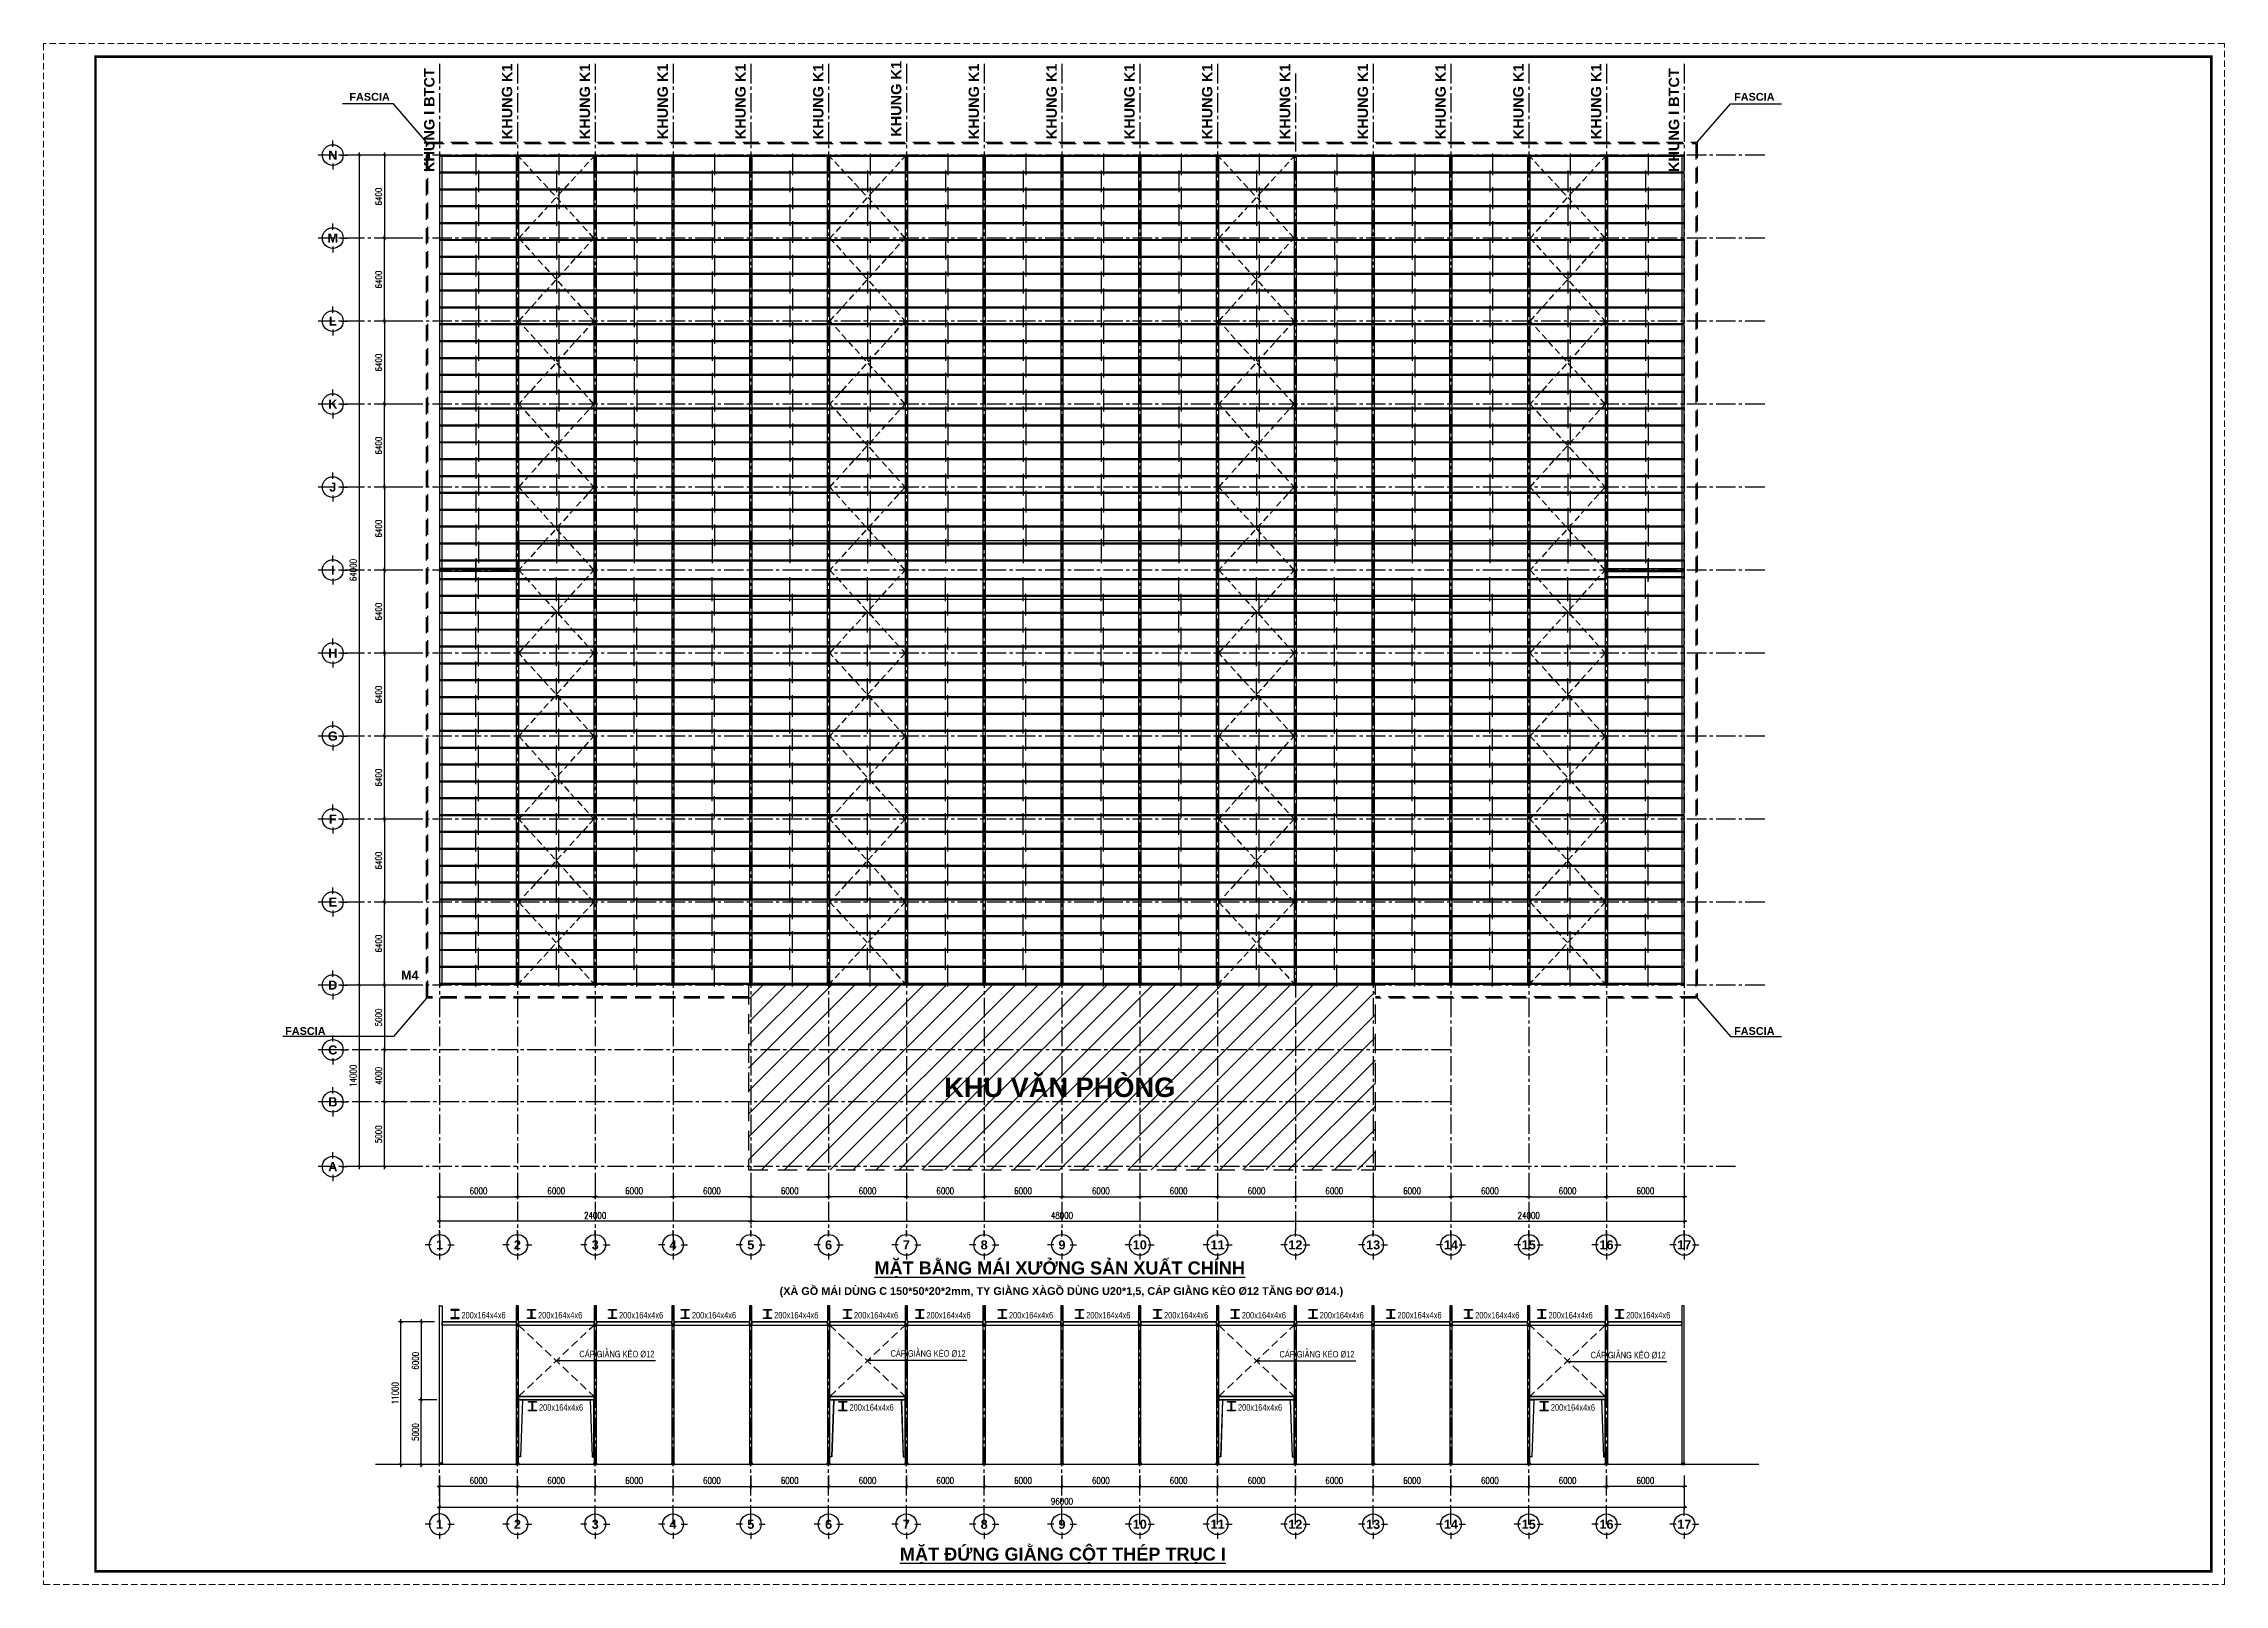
# Model space of a CAD drawing. Header units: millimetres. Extents: x 651127 to 1529722, y 768575 to 1021311.
# Drawn here: x 826320 to 994520, y 772141 to 890941 of the extents above; entities that cross this region are included whole.
import ezdxf
from ezdxf.enums import TextEntityAlignment as Align

# ---------------------------------------------------------------- set-up
doc = ezdxf.new("R2010")
doc.units = ezdxf.units.MM
doc.header["$LTSCALE"] = 1000
doc.header["$MEASUREMENT"] = 0
for name, pattern in [('CENTER2', [1.125, 0.75, -0.125, 0.125, -0.125]), ('HIDDEN', [0.375, 0.25, -0.125]), ('HIDDEN2', [0.1875, 0.125, -0.0625])]:
    doc.linetypes.add(name, pattern=pattern)
doc.layers.get('DEFPOINTS').update_dxf_attribs({"color": 8, "lineweight": 9})
for name, color, linetype in [('CHU VN', 7, 'Continuous'), ('DUONG BAO', 7, 'Continuous'), ('HATCH', 8, 'Continuous'), ('KEO THEP TL10', 51, 'Continuous'), ('KHUNG TEN', 7, 'Continuous'), ('KICH THUOC', 147, 'Continuous'), ('KY HIEU', 40, 'Continuous'), ('NET DUT', 143, 'HIDDEN2'), ('NET MANH', 143, 'Continuous'), ('NET THAY', 3, 'Continuous'), ('THEP DOC', 1, 'Continuous'), ('TRUC', 8, 'CENTER2')]:
    doc.layers.add(name, color=color, linetype=linetype)
doc.layers.add('K.THUOC', color=147, linetype='Continuous', lineweight=0)
doc.styles.add('CHU 250', font='VNI-Helve-Condense.TTF')
doc.styles.add('CHU 350-HB', font='VNI-Helve-Bold.TTF')
doc.styles.add('CHU 500', font='VNI-Helve-Bold.TTF')
doc.styles.add('CHU KT', font='romans.shx', dxfattribs={"width": 0.8})
doc.dimstyles.new('LEADER', dxfattribs={"dimscale": 100, "dimtxt": 2.5, "dimasz": 2, "dimexe": 1, "dimexo": 1.5, "dimgap": 1, "dimtad": 1, "dimdec": 0, "dimlfac": 0.5, "dimzin": 0, "dimdsep": 46, "dimtxsty": 'CHU KT', "dimblk": 'LEADER', "dimcen": 1.5, "dimdle": 1, "dimclrd": 256, "dimclre": 256, "dimclrt": 7, "dimadec": 0, "dimazin": 0, "dimtfac": 1, "dimtdec": 0, "dimtix": 1, "dimtmove": 2, "dimatfit": 3, "dimldrblk": 'LEADER', "dimfxl": 1, "dimtolj": 1, "dimtzin": 0, "dimarcsym": 0})
doc.dimstyles.new('TL100(x2)', dxfattribs={"dimscale": 200, "dimtxt": 2.5, "dimasz": 1, "dimexe": 1, "dimexo": 1.5, "dimgap": 1, "dimtad": 1, "dimdec": 0, "dimzin": 0, "dimdsep": 46, "dimtxsty": 'CHU KT', "dimblk": 'ARCHTICK', "dimcen": 1.5, "dimdle": 1, "dimclrd": 256, "dimclre": 256, "dimclrt": 7, "dimadec": 0, "dimazin": 0, "dimtfac": 1, "dimtdec": 0, "dimtix": 1, "dimtmove": 2, "dimatfit": 3, "dimfxl": 1, "dimtolj": 1, "dimtzin": 0, "dimarcsym": 0})

msp = doc.modelspace()

# ---------------------------------------------------------------- texts
at = {"layer": 'CHU VN', "style": 'CHU 350-HB'}
for s, p in [('KHUNG I BTCT', (856065.4, 885044.8)), ('KHUNG K1', (862065.4, 886485)), ('KHUNG K1', (868065.4, 886485)), ('KHUNG K1', (874065.4, 886485)), ('KHUNG K1', (880065.4, 886485)), ('KHUNG K1', (886065.4, 886485)), ('KHUNG K1', (892079.4, 886679.8)), ('KHUNG K1', (898065.4, 886485)), ('KHUNG K1', (904065.4, 886485)), ('KHUNG K1', (910065.4, 886485)), ('KHUNG K1', (916065.4, 886485)), ('KHUNG K1', (922065.4, 886485)), ('KHUNG K1', (928065.4, 886485)), ('KHUNG K1', (934065.4, 886485)), ('KHUNG K1', (940065.4, 886485)), ('KHUNG K1', (946065.4, 886485)), ('KHUNG I BTCT', (952065.4, 885044.8))]:
    msp.add_text(s, height=800, rotation=90, dxfattribs=at).set_placement(p, align=Align.MIDDLE)
at = {"layer": 'CHU VN'}
for s, height, style, p in [('FASCIA', 600, 'CHU 350-HB', (851461.8, 886840.7)), ('FASCIA', 600, 'CHU 350-HB', (958266, 886840.7)), ('M4', 700, 'CHU 350-HB', (854569.1, 819113.6)), ('FASCIA', 600, 'CHU 350-HB', (846508.8, 814808.1)), ('FASCIA', 600, 'CHU 350-HB', (958266, 814808.1)), ('KHU VAÊN PHOØNG', 1500, 'CHU 350-HB', (904691.7, 810676.4)), ('%%UMAËT BAÈNG MAÙI XÖÔÛNG SAÛN XUAÁT CHÍNH', 1000, 'CHU 500', (904691.7, 796560.8)), ('(XAØ GOÀ MAÙI DUØNG C 150*50*20*2mm, TY GIAÈNG XAØGOÀ DUØNG U20*1,5, CAÙP GIAÈNG KEØO Þ12 TAÊNG ÑÔ Þ14.)', 600, 'CHU 350-HB', (904818.7, 794757.2))]:
    msp.add_text(s, height=height, dxfattribs=dict(at, style=style)).set_placement(p, align=Align.MIDDLE)
at = {"layer": 'CHU VN', "style": 'CHU 250'}
for p in [(858543.9, 792645.7), (864455.5, 792645.7), (870699.9, 792645.7), (876321.9, 792645.7), (882665.2, 792645.7), (888822.2, 792645.7), (894411.1, 792645.7), (900774.4, 792645.7), (906736.3, 792645.7), (912736.3, 792645.7), (918736.3, 792645.7), (924736.3, 792645.7), (930736.3, 792645.7), (936736.3, 792645.7), (942391.5, 792645.7), (948373.7, 792645.7), (864526.4, 785533.2), (888479, 785533.2), (918438.9, 785533.2), (942570.4, 785533.2)]:
    msp.add_text('200x164x4x6', height=500, dxfattribs=at).set_placement(p)
at = {"layer": 'CHU VN'}
for s, height, style, p in [('CAÙP GIAÈNG KEØO Þ12', 500, 'CHU 250', (867640.8, 789501.1)), ('CAÙP GIAÈNG KEØO Þ12', 500, 'CHU 250', (891640.8, 789545.5)), ('CAÙP GIAÈNG KEØO Þ12', 500, 'CHU 250', (921640.8, 789488.8)), ('CAÙP GIAÈNG KEØO Þ12', 500, 'CHU 250', (945640.8, 789421.2)), ('%%UMAËT ÑÖÙNG GIAÈNG COÄT THEÙP TRUÏC I', 1000, 'CHU 500', (892366.8, 773674.2))]:
    msp.add_text(s, height=height, dxfattribs=dict(at, style=style)).set_placement(p, align=Align.BOTTOM_LEFT)

# ---------------------------------------------------------------- blocks, each defined once
blk = doc.blocks.new('TRUC')
for p, q in [((-320, 0), (-560, 0)), ((0, 320), (0, 560)), ((320, 0), (560, 0)), ((0, -320), (0, -560))]:
    blk.add_line(p, q)
blk.add_circle((0, 0), 400)
at = {"linetype": 'Continuous', "style": 'CHU 350-HB'}
blk.add_attdef('2', text='', height=350, dxfattribs=at).set_placement((0, 0), align=Align.MIDDLE_CENTER)
blk = doc.blocks.new('_ARCHTICK')
at = {"color": 0, "linetype": 'ByBlock', "const_width": 0.3}
blk.add_lwpolyline([(-0.5, -0.5), (0.5, 0.5)], dxfattribs=at)
blk = doc.blocks.new('*D197')
at = {"layer": 'DEFPOINTS', "color": 0}
for p in [(854561, 882349), (852607, 875949), (854561, 875949)]:
    blk.add_point(p, dxfattribs=at)
at = {"layer": 'K.THUOC', "lineweight": -2}
for p, q in [((854261, 882349), (852407, 882349)), ((852607, 882549), (852607, 875749)), ((854261, 875949), (852407, 875949))]:
    blk.add_line(p, q, dxfattribs=at)
at = {"layer": 'K.THUOC', "lineweight": -2, "xscale": 200, "yscale": 200, "zscale": 200}
for p, rotation in [((852607, 882349), 90), ((852607, 875949), 270)]:
    blk.add_blockref('_ARCHTICK', p, dxfattribs=dict(at, rotation=rotation))
at = {"layer": 'K.THUOC', "color": 7, "insert": (852157, 879149), "char_height": 500, "attachment_point": 5, "rotation": 90, "style": 'CHU KT'}
blk.add_mtext('\\A1;6400', dxfattribs=at)
blk = doc.blocks.new('*D198')
at = {"layer": 'DEFPOINTS', "color": 0}
for p in [(852607, 875949), (854561, 875949), (854561, 869549)]:
    blk.add_point(p, dxfattribs=at)
at = {"layer": 'K.THUOC', "lineweight": -2}
for p, q in [((854261, 875949), (852407, 875949)), ((852607, 869349), (852607, 876149)), ((854261, 869549), (852407, 869549))]:
    blk.add_line(p, q, dxfattribs=at)
at = {"layer": 'K.THUOC', "lineweight": -2, "xscale": 200, "yscale": 200, "zscale": 200}
for p, rotation in [((852607, 875949), 90), ((852607, 869549), 270)]:
    blk.add_blockref('_ARCHTICK', p, dxfattribs=dict(at, rotation=rotation))
at = {"layer": 'K.THUOC', "color": 7, "insert": (852157, 872749), "char_height": 500, "attachment_point": 5, "rotation": 90, "style": 'CHU KT'}
blk.add_mtext('\\A1;6400', dxfattribs=at)
blk = doc.blocks.new('*D199')
at = {"layer": 'DEFPOINTS', "color": 0}
for p in [(852607, 863149), (854561, 863149), (854561, 856749)]:
    blk.add_point(p, dxfattribs=at)
at = {"layer": 'K.THUOC', "lineweight": -2}
for p, q in [((854261, 863149), (852407, 863149)), ((852607, 856549), (852607, 863349)), ((854261, 856749), (852407, 856749))]:
    blk.add_line(p, q, dxfattribs=at)
at = {"layer": 'K.THUOC', "lineweight": -2, "xscale": 200, "yscale": 200, "zscale": 200}
for p, rotation in [((852607, 863149), 90), ((852607, 856749), 270)]:
    blk.add_blockref('_ARCHTICK', p, dxfattribs=dict(at, rotation=rotation))
at = {"layer": 'K.THUOC', "color": 7, "insert": (852157, 859949), "char_height": 500, "attachment_point": 5, "rotation": 90, "style": 'CHU KT'}
blk.add_mtext('\\A1;6400', dxfattribs=at)
blk = doc.blocks.new('*D200')
at = {"layer": 'DEFPOINTS', "color": 0}
for p in [(854561, 869549), (852607, 863149), (854561, 863149)]:
    blk.add_point(p, dxfattribs=at)
at = {"layer": 'K.THUOC', "lineweight": -2}
for p, q in [((852607, 869749), (852607, 862949)), ((854261, 869549), (852407, 869549)), ((854261, 863149), (852407, 863149))]:
    blk.add_line(p, q, dxfattribs=at)
at = {"layer": 'K.THUOC', "lineweight": -2, "xscale": 200, "yscale": 200, "zscale": 200}
for p, rotation in [((852607, 869549), 90), ((852607, 863149), 270)]:
    blk.add_blockref('_ARCHTICK', p, dxfattribs=dict(at, rotation=rotation))
at = {"layer": 'K.THUOC', "color": 7, "insert": (852157, 866349), "char_height": 500, "attachment_point": 5, "rotation": 90, "style": 'CHU KT'}
blk.add_mtext('\\A1;6400', dxfattribs=at)
blk = doc.blocks.new('*D201')
at = {"layer": 'DEFPOINTS', "color": 0}
for p in [(852607, 837549), (854561, 837549), (854561, 831149)]:
    blk.add_point(p, dxfattribs=at)
at = {"layer": 'K.THUOC', "lineweight": -2}
for p, q in [((852607, 830949), (852607, 837749)), ((854261, 837549), (852407, 837549)), ((854261, 831149), (852407, 831149))]:
    blk.add_line(p, q, dxfattribs=at)
at = {"layer": 'K.THUOC', "lineweight": -2, "xscale": 200, "yscale": 200, "zscale": 200}
for p, rotation in [((852607, 837549), 90), ((852607, 831149), 270)]:
    blk.add_blockref('_ARCHTICK', p, dxfattribs=dict(at, rotation=rotation))
at = {"layer": 'K.THUOC', "color": 7, "insert": (852157, 834349), "char_height": 500, "attachment_point": 5, "rotation": 90, "style": 'CHU KT'}
blk.add_mtext('\\A1;6400', dxfattribs=at)
blk = doc.blocks.new('*D202')
at = {"layer": 'DEFPOINTS', "color": 0}
for p in [(854561, 843949), (852607, 837549), (854561, 837549)]:
    blk.add_point(p, dxfattribs=at)
at = {"layer": 'K.THUOC', "lineweight": -2}
for p, q in [((854261, 843949), (852407, 843949)), ((852607, 844149), (852607, 837349)), ((854261, 837549), (852407, 837549))]:
    blk.add_line(p, q, dxfattribs=at)
at = {"layer": 'K.THUOC', "lineweight": -2, "xscale": 200, "yscale": 200, "zscale": 200}
for p, rotation in [((852607, 843949), 90), ((852607, 837549), 270)]:
    blk.add_blockref('_ARCHTICK', p, dxfattribs=dict(at, rotation=rotation))
at = {"layer": 'K.THUOC', "color": 7, "insert": (852157, 840749), "char_height": 500, "attachment_point": 5, "rotation": 90, "style": 'CHU KT'}
blk.add_mtext('\\A1;6400', dxfattribs=at)
blk = doc.blocks.new('*D203')
at = {"layer": 'DEFPOINTS', "color": 0}
for p in [(854561, 856749), (852607, 850349), (854561, 850349)]:
    blk.add_point(p, dxfattribs=at)
at = {"layer": 'K.THUOC', "lineweight": -2}
for p, q in [((854261, 856749), (852407, 856749)), ((852607, 856949), (852607, 850149)), ((854261, 850349), (852407, 850349))]:
    blk.add_line(p, q, dxfattribs=at)
at = {"layer": 'K.THUOC', "lineweight": -2, "xscale": 200, "yscale": 200, "zscale": 200}
for p, rotation in [((852607, 856749), 90), ((852607, 850349), 270)]:
    blk.add_blockref('_ARCHTICK', p, dxfattribs=dict(at, rotation=rotation))
at = {"layer": 'K.THUOC', "color": 7, "insert": (852157, 853549), "char_height": 500, "attachment_point": 5, "rotation": 90, "style": 'CHU KT'}
blk.add_mtext('\\A1;6400', dxfattribs=at)
blk = doc.blocks.new('*D204')
at = {"layer": 'DEFPOINTS', "color": 0}
for p in [(852607, 850349), (854561, 850349), (854561, 843949)]:
    blk.add_point(p, dxfattribs=at)
at = {"layer": 'K.THUOC', "lineweight": -2}
for p, q in [((854261, 850349), (852407, 850349)), ((852607, 843749), (852607, 850549)), ((854261, 843949), (852407, 843949))]:
    blk.add_line(p, q, dxfattribs=at)
at = {"layer": 'K.THUOC', "lineweight": -2, "xscale": 200, "yscale": 200, "zscale": 200}
for p, rotation in [((852607, 850349), 90), ((852607, 843949), 270)]:
    blk.add_blockref('_ARCHTICK', p, dxfattribs=dict(at, rotation=rotation))
at = {"layer": 'K.THUOC', "color": 7, "insert": (852157, 847149), "char_height": 500, "attachment_point": 5, "rotation": 90, "style": 'CHU KT'}
blk.add_mtext('\\A1;6400', dxfattribs=at)
blk = doc.blocks.new('*D205')
at = {"layer": 'DEFPOINTS', "color": 0}
for p in [(854561, 831149), (852607, 824749), (854561, 824749)]:
    blk.add_point(p, dxfattribs=at)
at = {"layer": 'K.THUOC', "lineweight": -2}
for p, q in [((854261, 831149), (852407, 831149)), ((852607, 831349), (852607, 824549)), ((854261, 824749), (852407, 824749))]:
    blk.add_line(p, q, dxfattribs=at)
at = {"layer": 'K.THUOC', "lineweight": -2, "xscale": 200, "yscale": 200, "zscale": 200}
for p, rotation in [((852607, 831149), 90), ((852607, 824749), 270)]:
    blk.add_blockref('_ARCHTICK', p, dxfattribs=dict(at, rotation=rotation))
at = {"layer": 'K.THUOC', "color": 7, "insert": (852157, 827949), "char_height": 500, "attachment_point": 5, "rotation": 90, "style": 'CHU KT'}
blk.add_mtext('\\A1;6400', dxfattribs=at)
blk = doc.blocks.new('*D206')
at = {"layer": 'DEFPOINTS', "color": 0}
for p in [(852607, 824749), (854561, 824749), (854561, 818349)]:
    blk.add_point(p, dxfattribs=at)
at = {"layer": 'K.THUOC', "lineweight": -2}
for p, q in [((854261, 824749), (852407, 824749)), ((852607, 818149), (852607, 824949)), ((854261, 818349), (852407, 818349))]:
    blk.add_line(p, q, dxfattribs=at)
at = {"layer": 'K.THUOC', "lineweight": -2, "xscale": 200, "yscale": 200, "zscale": 200}
for p, rotation in [((852607, 824749), 90), ((852607, 818349), 270)]:
    blk.add_blockref('_ARCHTICK', p, dxfattribs=dict(at, rotation=rotation))
at = {"layer": 'K.THUOC', "color": 7, "insert": (852157, 821549), "char_height": 500, "attachment_point": 5, "rotation": 90, "style": 'CHU KT'}
blk.add_mtext('\\A1;6400', dxfattribs=at)
blk = doc.blocks.new('*D207')
at = {"layer": 'DEFPOINTS', "color": 0}
for p in [(854261, 882349), (850648, 818349), (854261, 818349)]:
    blk.add_point(p, dxfattribs=at)
at = {"layer": 'K.THUOC', "lineweight": -2}
for p, q in [((853961, 882349), (850448, 882349)), ((850648, 882549), (850648, 818149)), ((853961, 818349), (850448, 818349))]:
    blk.add_line(p, q, dxfattribs=at)
at = {"layer": 'K.THUOC', "lineweight": -2, "xscale": 200, "yscale": 200, "zscale": 200}
for p, rotation in [((850648, 882349), 90), ((850648, 818349), 270)]:
    blk.add_blockref('_ARCHTICK', p, dxfattribs=dict(at, rotation=rotation))
at = {"layer": 'K.THUOC', "color": 7, "insert": (850198, 850349), "char_height": 500, "attachment_point": 5, "rotation": 90, "style": 'CHU KT'}
blk.add_mtext('\\A1;64000', dxfattribs=at)
blk = doc.blocks.new('*D208')
at = {"layer": 'DEFPOINTS', "color": 0}
for p in [(880864, 804099), (928864, 804099), (928864, 800138)]:
    blk.add_point(p, dxfattribs=at)
at = {"layer": 'K.THUOC', "lineweight": -2}
for p, q in [((880864, 803799), (880864, 799938)), ((928864, 803799), (928864, 799938)), ((880664, 800138), (929064, 800138))]:
    blk.add_line(p, q, dxfattribs=at)
at = {"layer": 'K.THUOC', "lineweight": -2, "xscale": 200, "yscale": 200, "zscale": 200, "rotation": 180}
blk.add_blockref('_ARCHTICK', (880864, 800138), dxfattribs=at)
at = {"layer": 'K.THUOC', "lineweight": -2, "xscale": 200, "yscale": 200, "zscale": 200}
blk.add_blockref('_ARCHTICK', (928864, 800138), dxfattribs=at)
at = {"layer": 'K.THUOC', "color": 7, "insert": (904864, 800588), "char_height": 500, "attachment_point": 5, "style": 'CHU KT'}
blk.add_mtext('\\A1;48000', dxfattribs=at)
blk = doc.blocks.new('*D209')
at = {"layer": 'DEFPOINTS', "color": 0}
for p in [(880864, 803463), (886864, 803519), (886864, 802031)]:
    blk.add_point(p, dxfattribs=at)
at = {"layer": 'K.THUOC', "lineweight": -2}
for p, q in [((880864, 803163), (880864, 801831)), ((886864, 803219), (886864, 801831)), ((880664, 802031), (887064, 802031))]:
    blk.add_line(p, q, dxfattribs=at)
at = {"layer": 'K.THUOC', "lineweight": -2, "xscale": 200, "yscale": 200, "zscale": 200, "rotation": 180}
blk.add_blockref('_ARCHTICK', (880864, 802031), dxfattribs=at)
at = {"layer": 'K.THUOC', "lineweight": -2, "xscale": 200, "yscale": 200, "zscale": 200}
blk.add_blockref('_ARCHTICK', (886864, 802031), dxfattribs=at)
at = {"layer": 'K.THUOC', "color": 7, "insert": (883864, 802481), "char_height": 500, "attachment_point": 5, "style": 'CHU KT'}
blk.add_mtext('\\A1;6000', dxfattribs=at)
blk = doc.blocks.new('*D210')
at = {"layer": 'DEFPOINTS', "color": 0}
for p in [(886864, 803519), (892864, 803463), (886864, 802031)]:
    blk.add_point(p, dxfattribs=at)
at = {"layer": 'K.THUOC', "lineweight": -2}
for p, q in [((886864, 803219), (886864, 801831)), ((892864, 803163), (892864, 801831)), ((893064, 802031), (886664, 802031))]:
    blk.add_line(p, q, dxfattribs=at)
at = {"layer": 'K.THUOC', "lineweight": -2, "xscale": 200, "yscale": 200, "zscale": 200, "rotation": 180}
blk.add_blockref('_ARCHTICK', (886864, 802031), dxfattribs=at)
at = {"layer": 'K.THUOC', "lineweight": -2, "xscale": 200, "yscale": 200, "zscale": 200}
blk.add_blockref('_ARCHTICK', (892864, 802031), dxfattribs=at)
at = {"layer": 'K.THUOC', "color": 7, "insert": (889864, 802481), "char_height": 500, "attachment_point": 5, "style": 'CHU KT'}
blk.add_mtext('\\A1;6000', dxfattribs=at)
blk = doc.blocks.new('*D211')
at = {"layer": 'DEFPOINTS', "color": 0}
for p in [(898864, 803519), (904864, 803463), (898864, 802031)]:
    blk.add_point(p, dxfattribs=at)
at = {"layer": 'K.THUOC', "lineweight": -2}
for p, q in [((898864, 803219), (898864, 801831)), ((904864, 803163), (904864, 801831)), ((905064, 802031), (898664, 802031))]:
    blk.add_line(p, q, dxfattribs=at)
at = {"layer": 'K.THUOC', "lineweight": -2, "xscale": 200, "yscale": 200, "zscale": 200, "rotation": 180}
blk.add_blockref('_ARCHTICK', (898864, 802031), dxfattribs=at)
at = {"layer": 'K.THUOC', "lineweight": -2, "xscale": 200, "yscale": 200, "zscale": 200}
blk.add_blockref('_ARCHTICK', (904864, 802031), dxfattribs=at)
at = {"layer": 'K.THUOC', "color": 7, "insert": (901864, 802481), "char_height": 500, "attachment_point": 5, "style": 'CHU KT'}
blk.add_mtext('\\A1;6000', dxfattribs=at)
blk = doc.blocks.new('*D212')
at = {"layer": 'DEFPOINTS', "color": 0}
for p in [(892864, 803463), (898864, 803519), (898864, 802031)]:
    blk.add_point(p, dxfattribs=at)
at = {"layer": 'K.THUOC', "lineweight": -2}
for p, q in [((892864, 803163), (892864, 801831)), ((898864, 803219), (898864, 801831)), ((892664, 802031), (899064, 802031))]:
    blk.add_line(p, q, dxfattribs=at)
at = {"layer": 'K.THUOC', "lineweight": -2, "xscale": 200, "yscale": 200, "zscale": 200, "rotation": 180}
blk.add_blockref('_ARCHTICK', (892864, 802031), dxfattribs=at)
at = {"layer": 'K.THUOC', "lineweight": -2, "xscale": 200, "yscale": 200, "zscale": 200}
blk.add_blockref('_ARCHTICK', (898864, 802031), dxfattribs=at)
at = {"layer": 'K.THUOC', "color": 7, "insert": (895864, 802481), "char_height": 500, "attachment_point": 5, "style": 'CHU KT'}
blk.add_mtext('\\A1;6000', dxfattribs=at)
blk = doc.blocks.new('*D213')
at = {"layer": 'DEFPOINTS', "color": 0}
for p in [(922864, 803519), (928864, 803463), (922864, 802031)]:
    blk.add_point(p, dxfattribs=at)
at = {"layer": 'K.THUOC', "lineweight": -2}
for p, q in [((922864, 803219), (922864, 801831)), ((928864, 803163), (928864, 801831)), ((929064, 802031), (922664, 802031))]:
    blk.add_line(p, q, dxfattribs=at)
at = {"layer": 'K.THUOC', "lineweight": -2, "xscale": 200, "yscale": 200, "zscale": 200, "rotation": 180}
blk.add_blockref('_ARCHTICK', (922864, 802031), dxfattribs=at)
at = {"layer": 'K.THUOC', "lineweight": -2, "xscale": 200, "yscale": 200, "zscale": 200}
blk.add_blockref('_ARCHTICK', (928864, 802031), dxfattribs=at)
at = {"layer": 'K.THUOC', "color": 7, "insert": (925864, 802481), "char_height": 500, "attachment_point": 5, "style": 'CHU KT'}
blk.add_mtext('\\A1;6000', dxfattribs=at)
blk = doc.blocks.new('*D214')
at = {"layer": 'DEFPOINTS', "color": 0}
for p in [(916864, 803463), (922864, 803519), (922864, 802031)]:
    blk.add_point(p, dxfattribs=at)
at = {"layer": 'K.THUOC', "lineweight": -2}
for p, q in [((916864, 803163), (916864, 801831)), ((922864, 803219), (922864, 801831)), ((916664, 802031), (923064, 802031))]:
    blk.add_line(p, q, dxfattribs=at)
at = {"layer": 'K.THUOC', "lineweight": -2, "xscale": 200, "yscale": 200, "zscale": 200, "rotation": 180}
blk.add_blockref('_ARCHTICK', (916864, 802031), dxfattribs=at)
at = {"layer": 'K.THUOC', "lineweight": -2, "xscale": 200, "yscale": 200, "zscale": 200}
blk.add_blockref('_ARCHTICK', (922864, 802031), dxfattribs=at)
at = {"layer": 'K.THUOC', "color": 7, "insert": (919864, 802481), "char_height": 500, "attachment_point": 5, "style": 'CHU KT'}
blk.add_mtext('\\A1;6000', dxfattribs=at)
blk = doc.blocks.new('*D215')
at = {"layer": 'DEFPOINTS', "color": 0}
for p in [(904864, 803463), (910864, 803519), (910864, 802031)]:
    blk.add_point(p, dxfattribs=at)
at = {"layer": 'K.THUOC', "lineweight": -2}
for p, q in [((904864, 803163), (904864, 801831)), ((910864, 803219), (910864, 801831)), ((904664, 802031), (911064, 802031))]:
    blk.add_line(p, q, dxfattribs=at)
at = {"layer": 'K.THUOC', "lineweight": -2, "xscale": 200, "yscale": 200, "zscale": 200, "rotation": 180}
blk.add_blockref('_ARCHTICK', (904864, 802031), dxfattribs=at)
at = {"layer": 'K.THUOC', "lineweight": -2, "xscale": 200, "yscale": 200, "zscale": 200}
blk.add_blockref('_ARCHTICK', (910864, 802031), dxfattribs=at)
at = {"layer": 'K.THUOC', "color": 7, "insert": (907864, 802481), "char_height": 500, "attachment_point": 5, "style": 'CHU KT'}
blk.add_mtext('\\A1;6000', dxfattribs=at)
blk = doc.blocks.new('*D216')
at = {"layer": 'DEFPOINTS', "color": 0}
for p in [(910864, 803519), (916864, 803463), (910864, 802031)]:
    blk.add_point(p, dxfattribs=at)
at = {"layer": 'K.THUOC', "lineweight": -2}
for p, q in [((910864, 803219), (910864, 801831)), ((916864, 803163), (916864, 801831)), ((917064, 802031), (910664, 802031))]:
    blk.add_line(p, q, dxfattribs=at)
at = {"layer": 'K.THUOC', "lineweight": -2, "xscale": 200, "yscale": 200, "zscale": 200, "rotation": 180}
blk.add_blockref('_ARCHTICK', (910864, 802031), dxfattribs=at)
at = {"layer": 'K.THUOC', "lineweight": -2, "xscale": 200, "yscale": 200, "zscale": 200}
blk.add_blockref('_ARCHTICK', (916864, 802031), dxfattribs=at)
at = {"layer": 'K.THUOC', "color": 7, "insert": (913864, 802481), "char_height": 500, "attachment_point": 5, "style": 'CHU KT'}
blk.add_mtext('\\A1;6000', dxfattribs=at)
blk = doc.blocks.new('*D217')
at = {"layer": 'DEFPOINTS', "color": 0}
for p in [(854561, 818349), (852607, 813349), (854561, 813349)]:
    blk.add_point(p, dxfattribs=at)
at = {"layer": 'K.THUOC', "lineweight": -2}
for p, q in [((854261, 818349), (852407, 818349)), ((852607, 818549), (852607, 813149)), ((854261, 813349), (852407, 813349))]:
    blk.add_line(p, q, dxfattribs=at)
at = {"layer": 'K.THUOC', "lineweight": -2, "xscale": 200, "yscale": 200, "zscale": 200}
for p, rotation in [((852607, 818349), 90), ((852607, 813349), 270)]:
    blk.add_blockref('_ARCHTICK', p, dxfattribs=dict(at, rotation=rotation))
at = {"layer": 'K.THUOC', "color": 7, "insert": (852157, 815849), "char_height": 500, "attachment_point": 5, "rotation": 90, "style": 'CHU KT'}
blk.add_mtext('\\A1;5000', dxfattribs=at)
blk = doc.blocks.new('*D218')
at = {"layer": 'DEFPOINTS', "color": 0}
for p in [(852607, 813349), (854561, 813349), (854561, 809349)]:
    blk.add_point(p, dxfattribs=at)
at = {"layer": 'K.THUOC', "lineweight": -2}
for p, q in [((854261, 813349), (852407, 813349)), ((852607, 809149), (852607, 813549)), ((854261, 809349), (852407, 809349))]:
    blk.add_line(p, q, dxfattribs=at)
at = {"layer": 'K.THUOC', "lineweight": -2, "xscale": 200, "yscale": 200, "zscale": 200}
for p, rotation in [((852607, 813349), 90), ((852607, 809349), 270)]:
    blk.add_blockref('_ARCHTICK', p, dxfattribs=dict(at, rotation=rotation))
at = {"layer": 'K.THUOC', "color": 7, "insert": (852157, 811349), "char_height": 500, "attachment_point": 5, "rotation": 90, "style": 'CHU KT'}
blk.add_mtext('\\A1;4000', dxfattribs=at)
blk = doc.blocks.new('*D219')
at = {"layer": 'DEFPOINTS', "color": 0}
for p in [(852607, 809349), (854561, 809349), (854561, 804349)]:
    blk.add_point(p, dxfattribs=at)
at = {"layer": 'K.THUOC', "lineweight": -2}
for p, q in [((854261, 809349), (852407, 809349)), ((852607, 804149), (852607, 809549)), ((854261, 804349), (852407, 804349))]:
    blk.add_line(p, q, dxfattribs=at)
at = {"layer": 'K.THUOC', "lineweight": -2, "xscale": 200, "yscale": 200, "zscale": 200}
for p, rotation in [((852607, 809349), 90), ((852607, 804349), 270)]:
    blk.add_blockref('_ARCHTICK', p, dxfattribs=dict(at, rotation=rotation))
at = {"layer": 'K.THUOC', "color": 7, "insert": (852157, 806849), "char_height": 500, "attachment_point": 5, "rotation": 90, "style": 'CHU KT'}
blk.add_mtext('\\A1;5000', dxfattribs=at)
blk = doc.blocks.new('*D220')
at = {"layer": 'DEFPOINTS', "color": 0}
for p in [(852602, 818349), (850648, 804349), (854261, 804349)]:
    blk.add_point(p, dxfattribs=at)
at = {"layer": 'K.THUOC', "lineweight": -2}
for p, q in [((852302, 818349), (850448, 818349)), ((850648, 818549), (850648, 804149)), ((853961, 804349), (850448, 804349))]:
    blk.add_line(p, q, dxfattribs=at)
at = {"layer": 'K.THUOC', "lineweight": -2, "xscale": 200, "yscale": 200, "zscale": 200}
for p, rotation in [((850648, 818349), 90), ((850648, 804349), 270)]:
    blk.add_blockref('_ARCHTICK', p, dxfattribs=dict(at, rotation=rotation))
at = {"layer": 'K.THUOC', "color": 7, "insert": (850198, 811349), "char_height": 500, "attachment_point": 5, "rotation": 90, "style": 'CHU KT'}
blk.add_mtext('\\A1;14000', dxfattribs=at)
blk = doc.blocks.new('*D221')
at = {"layer": 'DEFPOINTS', "color": 0}
for p in [(874864, 803519), (880864, 803463), (874864, 802031)]:
    blk.add_point(p, dxfattribs=at)
at = {"layer": 'K.THUOC', "lineweight": -2}
for p, q in [((874864, 803219), (874864, 801831)), ((880864, 803163), (880864, 801831)), ((881064, 802031), (874664, 802031))]:
    blk.add_line(p, q, dxfattribs=at)
at = {"layer": 'K.THUOC', "lineweight": -2, "xscale": 200, "yscale": 200, "zscale": 200, "rotation": 180}
blk.add_blockref('_ARCHTICK', (874864, 802031), dxfattribs=at)
at = {"layer": 'K.THUOC', "lineweight": -2, "xscale": 200, "yscale": 200, "zscale": 200}
blk.add_blockref('_ARCHTICK', (880864, 802031), dxfattribs=at)
at = {"layer": 'K.THUOC', "color": 7, "insert": (877864, 802481), "char_height": 500, "attachment_point": 5, "style": 'CHU KT'}
blk.add_mtext('\\A1;6000', dxfattribs=at)
blk = doc.blocks.new('*D222')
at = {"layer": 'DEFPOINTS', "color": 0}
for p in [(868864, 803463), (874864, 803519), (874864, 802031)]:
    blk.add_point(p, dxfattribs=at)
at = {"layer": 'K.THUOC', "lineweight": -2}
for p, q in [((868864, 803163), (868864, 801831)), ((874864, 803219), (874864, 801831)), ((868664, 802031), (875064, 802031))]:
    blk.add_line(p, q, dxfattribs=at)
at = {"layer": 'K.THUOC', "lineweight": -2, "xscale": 200, "yscale": 200, "zscale": 200, "rotation": 180}
blk.add_blockref('_ARCHTICK', (868864, 802031), dxfattribs=at)
at = {"layer": 'K.THUOC', "lineweight": -2, "xscale": 200, "yscale": 200, "zscale": 200}
blk.add_blockref('_ARCHTICK', (874864, 802031), dxfattribs=at)
at = {"layer": 'K.THUOC', "color": 7, "insert": (871864, 802481), "char_height": 500, "attachment_point": 5, "style": 'CHU KT'}
blk.add_mtext('\\A1;6000', dxfattribs=at)
blk = doc.blocks.new('*D223')
at = {"layer": 'DEFPOINTS', "color": 0}
for p in [(856864, 803463), (862864, 803519), (862864, 802031)]:
    blk.add_point(p, dxfattribs=at)
at = {"layer": 'K.THUOC', "lineweight": -2}
for p, q in [((856864, 803163), (856864, 801831)), ((862864, 803219), (862864, 801831)), ((856664, 802031), (863064, 802031))]:
    blk.add_line(p, q, dxfattribs=at)
at = {"layer": 'K.THUOC', "lineweight": -2, "xscale": 200, "yscale": 200, "zscale": 200, "rotation": 180}
blk.add_blockref('_ARCHTICK', (856864, 802031), dxfattribs=at)
at = {"layer": 'K.THUOC', "lineweight": -2, "xscale": 200, "yscale": 200, "zscale": 200}
blk.add_blockref('_ARCHTICK', (862864, 802031), dxfattribs=at)
at = {"layer": 'K.THUOC', "color": 7, "insert": (859864, 802481), "char_height": 500, "attachment_point": 5, "style": 'CHU KT'}
blk.add_mtext('\\A1;6000', dxfattribs=at)
blk = doc.blocks.new('*D224')
at = {"layer": 'DEFPOINTS', "color": 0}
for p in [(862864, 803519), (868864, 803463), (862864, 802031)]:
    blk.add_point(p, dxfattribs=at)
at = {"layer": 'K.THUOC', "lineweight": -2}
for p, q in [((862864, 803219), (862864, 801831)), ((868864, 803163), (868864, 801831)), ((869064, 802031), (862664, 802031))]:
    blk.add_line(p, q, dxfattribs=at)
at = {"layer": 'K.THUOC', "lineweight": -2, "xscale": 200, "yscale": 200, "zscale": 200, "rotation": 180}
blk.add_blockref('_ARCHTICK', (862864, 802031), dxfattribs=at)
at = {"layer": 'K.THUOC', "lineweight": -2, "xscale": 200, "yscale": 200, "zscale": 200}
blk.add_blockref('_ARCHTICK', (868864, 802031), dxfattribs=at)
at = {"layer": 'K.THUOC', "color": 7, "insert": (865864, 802481), "char_height": 500, "attachment_point": 5, "style": 'CHU KT'}
blk.add_mtext('\\A1;6000', dxfattribs=at)
blk = doc.blocks.new('*D225')
at = {"layer": 'DEFPOINTS', "color": 0}
for p in [(856864, 804099), (880864, 804099), (856864, 800138)]:
    blk.add_point(p, dxfattribs=at)
at = {"layer": 'K.THUOC', "lineweight": -2}
for p, q in [((856864, 803799), (856864, 799938)), ((880864, 803799), (880864, 799938)), ((881064, 800138), (856664, 800138))]:
    blk.add_line(p, q, dxfattribs=at)
at = {"layer": 'K.THUOC', "lineweight": -2, "xscale": 200, "yscale": 200, "zscale": 200, "rotation": 180}
blk.add_blockref('_ARCHTICK', (856864, 800138), dxfattribs=at)
at = {"layer": 'K.THUOC', "lineweight": -2, "xscale": 200, "yscale": 200, "zscale": 200}
blk.add_blockref('_ARCHTICK', (880864, 800138), dxfattribs=at)
at = {"layer": 'K.THUOC', "color": 7, "insert": (868864, 800588), "char_height": 500, "attachment_point": 5, "style": 'CHU KT'}
blk.add_mtext('\\A1;24000', dxfattribs=at)
blk = doc.blocks.new('*D226')
at = {"layer": 'DEFPOINTS', "color": 0}
for p in [(928864, 803463), (934864, 803519), (934864, 802031)]:
    blk.add_point(p, dxfattribs=at)
at = {"layer": 'K.THUOC', "lineweight": -2}
for p, q in [((928864, 803163), (928864, 801831)), ((934864, 803219), (934864, 801831)), ((928664, 802031), (935064, 802031))]:
    blk.add_line(p, q, dxfattribs=at)
at = {"layer": 'K.THUOC', "lineweight": -2, "xscale": 200, "yscale": 200, "zscale": 200, "rotation": 180}
blk.add_blockref('_ARCHTICK', (928864, 802031), dxfattribs=at)
at = {"layer": 'K.THUOC', "lineweight": -2, "xscale": 200, "yscale": 200, "zscale": 200}
blk.add_blockref('_ARCHTICK', (934864, 802031), dxfattribs=at)
at = {"layer": 'K.THUOC', "color": 7, "insert": (931864, 802481), "char_height": 500, "attachment_point": 5, "style": 'CHU KT'}
blk.add_mtext('\\A1;6000', dxfattribs=at)
blk = doc.blocks.new('*D227')
at = {"layer": 'DEFPOINTS', "color": 0}
for p in [(934864, 803519), (940864, 803463), (934864, 802031)]:
    blk.add_point(p, dxfattribs=at)
at = {"layer": 'K.THUOC', "lineweight": -2}
for p, q in [((934864, 803219), (934864, 801831)), ((940864, 803163), (940864, 801831)), ((941064, 802031), (934664, 802031))]:
    blk.add_line(p, q, dxfattribs=at)
at = {"layer": 'K.THUOC', "lineweight": -2, "xscale": 200, "yscale": 200, "zscale": 200, "rotation": 180}
blk.add_blockref('_ARCHTICK', (934864, 802031), dxfattribs=at)
at = {"layer": 'K.THUOC', "lineweight": -2, "xscale": 200, "yscale": 200, "zscale": 200}
blk.add_blockref('_ARCHTICK', (940864, 802031), dxfattribs=at)
at = {"layer": 'K.THUOC', "color": 7, "insert": (937864, 802481), "char_height": 500, "attachment_point": 5, "style": 'CHU KT'}
blk.add_mtext('\\A1;6000', dxfattribs=at)
blk = doc.blocks.new('*D228')
at = {"layer": 'DEFPOINTS', "color": 0}
for p in [(946864, 803519), (952864, 803463), (946864, 802031)]:
    blk.add_point(p, dxfattribs=at)
at = {"layer": 'K.THUOC', "lineweight": -2}
for p, q in [((946864, 803219), (946864, 801831)), ((952864, 803163), (952864, 801831)), ((953064, 802031), (946664, 802031))]:
    blk.add_line(p, q, dxfattribs=at)
at = {"layer": 'K.THUOC', "lineweight": -2, "xscale": 200, "yscale": 200, "zscale": 200, "rotation": 180}
blk.add_blockref('_ARCHTICK', (946864, 802031), dxfattribs=at)
at = {"layer": 'K.THUOC', "lineweight": -2, "xscale": 200, "yscale": 200, "zscale": 200}
blk.add_blockref('_ARCHTICK', (952864, 802031), dxfattribs=at)
at = {"layer": 'K.THUOC', "color": 7, "insert": (949864, 802481), "char_height": 500, "attachment_point": 5, "style": 'CHU KT'}
blk.add_mtext('\\A1;6000', dxfattribs=at)
blk = doc.blocks.new('*D229')
at = {"layer": 'DEFPOINTS', "color": 0}
for p in [(940864, 803463), (946864, 803519), (946864, 802031)]:
    blk.add_point(p, dxfattribs=at)
at = {"layer": 'K.THUOC', "lineweight": -2}
for p, q in [((940864, 803163), (940864, 801831)), ((946864, 803219), (946864, 801831)), ((940664, 802031), (947064, 802031))]:
    blk.add_line(p, q, dxfattribs=at)
at = {"layer": 'K.THUOC', "lineweight": -2, "xscale": 200, "yscale": 200, "zscale": 200, "rotation": 180}
blk.add_blockref('_ARCHTICK', (940864, 802031), dxfattribs=at)
at = {"layer": 'K.THUOC', "lineweight": -2, "xscale": 200, "yscale": 200, "zscale": 200}
blk.add_blockref('_ARCHTICK', (946864, 802031), dxfattribs=at)
at = {"layer": 'K.THUOC', "color": 7, "insert": (943864, 802481), "char_height": 500, "attachment_point": 5, "style": 'CHU KT'}
blk.add_mtext('\\A1;6000', dxfattribs=at)
blk = doc.blocks.new('*D230')
at = {"layer": 'DEFPOINTS', "color": 0}
for p in [(928864, 804099), (952864, 804099), (952864, 800138)]:
    blk.add_point(p, dxfattribs=at)
at = {"layer": 'K.THUOC', "lineweight": -2}
for p, q in [((928864, 803799), (928864, 799938)), ((952864, 803799), (952864, 799938)), ((928664, 800138), (953064, 800138))]:
    blk.add_line(p, q, dxfattribs=at)
at = {"layer": 'K.THUOC', "lineweight": -2, "xscale": 200, "yscale": 200, "zscale": 200, "rotation": 180}
blk.add_blockref('_ARCHTICK', (928864, 800138), dxfattribs=at)
at = {"layer": 'K.THUOC', "lineweight": -2, "xscale": 200, "yscale": 200, "zscale": 200}
blk.add_blockref('_ARCHTICK', (952864, 800138), dxfattribs=at)
at = {"layer": 'K.THUOC', "color": 7, "insert": (940864, 800588), "char_height": 500, "attachment_point": 5, "style": 'CHU KT'}
blk.add_mtext('\\A1;24000', dxfattribs=at)
blk = doc.blocks.new('*D843')
at = {"layer": 'DEFPOINTS', "color": 0}
for p in [(868864, 780846), (862864, 780443), (868864, 779695)]:
    blk.add_point(p, dxfattribs=at)
at = {"layer": 'KICH THUOC', "lineweight": -2}
for p, q in [((868864, 780546), (868864, 779495)), ((862664, 779695), (869064, 779695)), ((862864, 780143), (862864, 779495))]:
    blk.add_line(p, q, dxfattribs=at)
at = {"layer": 'KICH THUOC', "lineweight": -2, "xscale": 200, "yscale": 200, "zscale": 200, "rotation": 180}
blk.add_blockref('_ARCHTICK', (862864, 779695), dxfattribs=at)
at = {"layer": 'KICH THUOC', "lineweight": -2, "xscale": 200, "yscale": 200, "zscale": 200}
blk.add_blockref('_ARCHTICK', (868864, 779695), dxfattribs=at)
at = {"layer": 'KICH THUOC', "color": 7, "insert": (865864, 780145), "char_height": 500, "attachment_point": 5, "style": 'CHU KT'}
blk.add_mtext('\\A1;6000', dxfattribs=at)
blk = doc.blocks.new('*D844')
at = {"layer": 'DEFPOINTS', "color": 0}
for p in [(868864, 780846), (874864, 780846), (874864, 779695)]:
    blk.add_point(p, dxfattribs=at)
at = {"layer": 'KICH THUOC', "lineweight": -2}
for p, q in [((868864, 780546), (868864, 779495)), ((874864, 780546), (874864, 779495)), ((868664, 779695), (875064, 779695))]:
    blk.add_line(p, q, dxfattribs=at)
at = {"layer": 'KICH THUOC', "lineweight": -2, "xscale": 200, "yscale": 200, "zscale": 200, "rotation": 180}
blk.add_blockref('_ARCHTICK', (868864, 779695), dxfattribs=at)
at = {"layer": 'KICH THUOC', "lineweight": -2, "xscale": 200, "yscale": 200, "zscale": 200}
blk.add_blockref('_ARCHTICK', (874864, 779695), dxfattribs=at)
at = {"layer": 'KICH THUOC', "color": 7, "insert": (871864, 780145), "char_height": 500, "attachment_point": 5, "style": 'CHU KT'}
blk.add_mtext('\\A1;6000', dxfattribs=at)
blk = doc.blocks.new('*D845')
at = {"layer": 'DEFPOINTS', "color": 0}
for p in [(874864, 780846), (880864, 780846), (880864, 779695)]:
    blk.add_point(p, dxfattribs=at)
at = {"layer": 'KICH THUOC', "lineweight": -2}
for p, q in [((874864, 780546), (874864, 779495)), ((880864, 780546), (880864, 779495)), ((874664, 779695), (881064, 779695))]:
    blk.add_line(p, q, dxfattribs=at)
at = {"layer": 'KICH THUOC', "lineweight": -2, "xscale": 200, "yscale": 200, "zscale": 200, "rotation": 180}
blk.add_blockref('_ARCHTICK', (874864, 779695), dxfattribs=at)
at = {"layer": 'KICH THUOC', "lineweight": -2, "xscale": 200, "yscale": 200, "zscale": 200}
blk.add_blockref('_ARCHTICK', (880864, 779695), dxfattribs=at)
at = {"layer": 'KICH THUOC', "color": 7, "insert": (877864, 780145), "char_height": 500, "attachment_point": 5, "style": 'CHU KT'}
blk.add_mtext('\\A1;6000', dxfattribs=at)
blk = doc.blocks.new('*D846')
at = {"layer": 'DEFPOINTS', "color": 0}
for p in [(880864, 780846), (886864, 780846), (886864, 779695)]:
    blk.add_point(p, dxfattribs=at)
at = {"layer": 'KICH THUOC', "lineweight": -2}
for p, q in [((880864, 780546), (880864, 779495)), ((886864, 780546), (886864, 779495)), ((880664, 779695), (887064, 779695))]:
    blk.add_line(p, q, dxfattribs=at)
at = {"layer": 'KICH THUOC', "lineweight": -2, "xscale": 200, "yscale": 200, "zscale": 200, "rotation": 180}
blk.add_blockref('_ARCHTICK', (880864, 779695), dxfattribs=at)
at = {"layer": 'KICH THUOC', "lineweight": -2, "xscale": 200, "yscale": 200, "zscale": 200}
blk.add_blockref('_ARCHTICK', (886864, 779695), dxfattribs=at)
at = {"layer": 'KICH THUOC', "color": 7, "insert": (883864, 780145), "char_height": 500, "attachment_point": 5, "style": 'CHU KT'}
blk.add_mtext('\\A1;6000', dxfattribs=at)
blk = doc.blocks.new('*D847')
at = {"layer": 'DEFPOINTS', "color": 0}
for p in [(886864, 780846), (892864, 780846), (892864, 779695)]:
    blk.add_point(p, dxfattribs=at)
at = {"layer": 'KICH THUOC', "lineweight": -2}
for p, q in [((886864, 780546), (886864, 779495)), ((892864, 780546), (892864, 779495)), ((886664, 779695), (893064, 779695))]:
    blk.add_line(p, q, dxfattribs=at)
at = {"layer": 'KICH THUOC', "lineweight": -2, "xscale": 200, "yscale": 200, "zscale": 200, "rotation": 180}
blk.add_blockref('_ARCHTICK', (886864, 779695), dxfattribs=at)
at = {"layer": 'KICH THUOC', "lineweight": -2, "xscale": 200, "yscale": 200, "zscale": 200}
blk.add_blockref('_ARCHTICK', (892864, 779695), dxfattribs=at)
at = {"layer": 'KICH THUOC', "color": 7, "insert": (889864, 780145), "char_height": 500, "attachment_point": 5, "style": 'CHU KT'}
blk.add_mtext('\\A1;6000', dxfattribs=at)
blk = doc.blocks.new('*D848')
at = {"layer": 'DEFPOINTS', "color": 0}
for p in [(892864, 780846), (898864, 780846), (898864, 779695)]:
    blk.add_point(p, dxfattribs=at)
at = {"layer": 'KICH THUOC', "lineweight": -2}
for p, q in [((892864, 780546), (892864, 779495)), ((898864, 780546), (898864, 779495)), ((892664, 779695), (899064, 779695))]:
    blk.add_line(p, q, dxfattribs=at)
at = {"layer": 'KICH THUOC', "lineweight": -2, "xscale": 200, "yscale": 200, "zscale": 200, "rotation": 180}
blk.add_blockref('_ARCHTICK', (892864, 779695), dxfattribs=at)
at = {"layer": 'KICH THUOC', "lineweight": -2, "xscale": 200, "yscale": 200, "zscale": 200}
blk.add_blockref('_ARCHTICK', (898864, 779695), dxfattribs=at)
at = {"layer": 'KICH THUOC', "color": 7, "insert": (895864, 780145), "char_height": 500, "attachment_point": 5, "style": 'CHU KT'}
blk.add_mtext('\\A1;6000', dxfattribs=at)
blk = doc.blocks.new('*D849')
at = {"layer": 'DEFPOINTS', "color": 0}
for p in [(898864, 780846), (904864, 780846), (904864, 779695)]:
    blk.add_point(p, dxfattribs=at)
at = {"layer": 'KICH THUOC', "lineweight": -2}
for p, q in [((898864, 780546), (898864, 779495)), ((904864, 780546), (904864, 779495)), ((898664, 779695), (905064, 779695))]:
    blk.add_line(p, q, dxfattribs=at)
at = {"layer": 'KICH THUOC', "lineweight": -2, "xscale": 200, "yscale": 200, "zscale": 200, "rotation": 180}
blk.add_blockref('_ARCHTICK', (898864, 779695), dxfattribs=at)
at = {"layer": 'KICH THUOC', "lineweight": -2, "xscale": 200, "yscale": 200, "zscale": 200}
blk.add_blockref('_ARCHTICK', (904864, 779695), dxfattribs=at)
at = {"layer": 'KICH THUOC', "color": 7, "insert": (901864, 780145), "char_height": 500, "attachment_point": 5, "style": 'CHU KT'}
blk.add_mtext('\\A1;6000', dxfattribs=at)
blk = doc.blocks.new('*D850')
at = {"layer": 'DEFPOINTS', "color": 0}
for p in [(904864, 780846), (910864, 780846), (910864, 779695)]:
    blk.add_point(p, dxfattribs=at)
at = {"layer": 'KICH THUOC', "lineweight": -2}
for p, q in [((904864, 780546), (904864, 779495)), ((910864, 780546), (910864, 779495)), ((904664, 779695), (911064, 779695))]:
    blk.add_line(p, q, dxfattribs=at)
at = {"layer": 'KICH THUOC', "lineweight": -2, "xscale": 200, "yscale": 200, "zscale": 200, "rotation": 180}
blk.add_blockref('_ARCHTICK', (904864, 779695), dxfattribs=at)
at = {"layer": 'KICH THUOC', "lineweight": -2, "xscale": 200, "yscale": 200, "zscale": 200}
blk.add_blockref('_ARCHTICK', (910864, 779695), dxfattribs=at)
at = {"layer": 'KICH THUOC', "color": 7, "insert": (907864, 780145), "char_height": 500, "attachment_point": 5, "style": 'CHU KT'}
blk.add_mtext('\\A1;6000', dxfattribs=at)
blk = doc.blocks.new('*D851')
at = {"layer": 'DEFPOINTS', "color": 0}
for p in [(940864, 780846), (946864, 780846), (946864, 779695)]:
    blk.add_point(p, dxfattribs=at)
at = {"layer": 'KICH THUOC', "lineweight": -2}
for p, q in [((940864, 780546), (940864, 779495)), ((946864, 780546), (946864, 779495)), ((940664, 779695), (947064, 779695))]:
    blk.add_line(p, q, dxfattribs=at)
at = {"layer": 'KICH THUOC', "lineweight": -2, "xscale": 200, "yscale": 200, "zscale": 200, "rotation": 180}
blk.add_blockref('_ARCHTICK', (940864, 779695), dxfattribs=at)
at = {"layer": 'KICH THUOC', "lineweight": -2, "xscale": 200, "yscale": 200, "zscale": 200}
blk.add_blockref('_ARCHTICK', (946864, 779695), dxfattribs=at)
at = {"layer": 'KICH THUOC', "color": 7, "insert": (943864, 780145), "char_height": 500, "attachment_point": 5, "style": 'CHU KT'}
blk.add_mtext('\\A1;6000', dxfattribs=at)
blk = doc.blocks.new('*D852')
at = {"layer": 'DEFPOINTS', "color": 0}
for p in [(952864, 780546), (856864, 780443), (952864, 778095)]:
    blk.add_point(p, dxfattribs=at)
at = {"layer": 'KICH THUOC', "lineweight": -2}
for p, q in [((856864, 780143), (856864, 777895)), ((952864, 780246), (952864, 777895)), ((856664, 778095), (953064, 778095))]:
    blk.add_line(p, q, dxfattribs=at)
at = {"layer": 'KICH THUOC', "lineweight": -2, "xscale": 200, "yscale": 200, "zscale": 200, "rotation": 180}
blk.add_blockref('_ARCHTICK', (856864, 778095), dxfattribs=at)
at = {"layer": 'KICH THUOC', "lineweight": -2, "xscale": 200, "yscale": 200, "zscale": 200}
blk.add_blockref('_ARCHTICK', (952864, 778095), dxfattribs=at)
at = {"layer": 'KICH THUOC', "color": 7, "insert": (904864, 778545), "char_height": 500, "attachment_point": 5, "style": 'CHU KT'}
blk.add_mtext('\\A1;96000', dxfattribs=at)
blk = doc.blocks.new('*D853')
at = {"layer": 'DEFPOINTS', "color": 0}
for p in [(853884, 792382), (856771, 792382), (856160, 781382)]:
    blk.add_point(p, dxfattribs=at)
at = {"layer": 'KICH THUOC', "lineweight": -2}
for p, q in [((856471, 792382), (853684, 792382)), ((853884, 781182), (853884, 792582)), ((855860, 781382), (853684, 781382))]:
    blk.add_line(p, q, dxfattribs=at)
at = {"layer": 'KICH THUOC', "lineweight": -2, "xscale": 200, "yscale": 200, "zscale": 200}
for p, rotation in [((853884, 792382), 90), ((853884, 781382), 270)]:
    blk.add_blockref('_ARCHTICK', p, dxfattribs=dict(at, rotation=rotation))
at = {"layer": 'KICH THUOC', "color": 7, "insert": (853434, 786882), "char_height": 500, "attachment_point": 5, "rotation": 90, "style": 'CHU KT'}
blk.add_mtext('\\A1;11000', dxfattribs=at)
blk = doc.blocks.new('*D854')
at = {"layer": 'DEFPOINTS', "color": 0}
for p in [(855447, 786382), (856949, 786382), (856916, 781382)]:
    blk.add_point(p, dxfattribs=at)
at = {"layer": 'KICH THUOC', "lineweight": -2}
for p, q in [((856649, 786382), (855247, 786382)), ((855447, 781182), (855447, 786582)), ((856616, 781382), (855247, 781382))]:
    blk.add_line(p, q, dxfattribs=at)
at = {"layer": 'KICH THUOC', "lineweight": -2, "xscale": 200, "yscale": 200, "zscale": 200}
for p, rotation in [((855447, 786382), 90), ((855447, 781382), 270)]:
    blk.add_blockref('_ARCHTICK', p, dxfattribs=dict(at, rotation=rotation))
at = {"layer": 'KICH THUOC', "color": 7, "insert": (854997, 783882), "char_height": 500, "attachment_point": 5, "rotation": 90, "style": 'CHU KT'}
blk.add_mtext('\\A1;5000', dxfattribs=at)
blk = doc.blocks.new('*D855')
at = {"layer": 'DEFPOINTS', "color": 0}
for p in [(856616, 792382), (855447, 786382), (856949, 786382)]:
    blk.add_point(p, dxfattribs=at)
at = {"layer": 'KICH THUOC', "lineweight": -2}
for p, q in [((856316, 792382), (855247, 792382)), ((855447, 792582), (855447, 786182)), ((856649, 786382), (855247, 786382))]:
    blk.add_line(p, q, dxfattribs=at)
at = {"layer": 'KICH THUOC', "lineweight": -2, "xscale": 200, "yscale": 200, "zscale": 200}
for p, rotation in [((855447, 792382), 90), ((855447, 786382), 270)]:
    blk.add_blockref('_ARCHTICK', p, dxfattribs=dict(at, rotation=rotation))
at = {"layer": 'KICH THUOC', "color": 7, "insert": (854997, 789382), "char_height": 500, "attachment_point": 5, "rotation": 90, "style": 'CHU KT'}
blk.add_mtext('\\A1;6000', dxfattribs=at)
blk = doc.blocks.new('LEADER')
at = {"linetype": 'CENTER2'}
blk.add_hatch(color=256, dxfattribs=at).paths.add_polyline_path([(-1.3, 0.22), (-1, 0), (-1.3, -0.22), (0, 0)])
blk.add_line((0, 0), (-1, 0), dxfattribs=at)
blk.add_lwpolyline([(-1.3, 0.22), (0, 0), (-1.3, -0.22), (-1, 0), (-1.3, 0.22)], dxfattribs=at)
blk = doc.blocks.new('*D856')
at = {"layer": 'DEFPOINTS', "color": 0}
for p in [(946864, 780846), (952864, 780846), (946864, 779695)]:
    blk.add_point(p, dxfattribs=at)
at = {"layer": 'KICH THUOC', "lineweight": -2}
for p, q in [((946864, 780546), (946864, 779495)), ((952864, 780546), (952864, 779495)), ((953064, 779695), (946664, 779695))]:
    blk.add_line(p, q, dxfattribs=at)
at = {"layer": 'KICH THUOC', "lineweight": -2, "xscale": 200, "yscale": 200, "zscale": 200, "rotation": 180}
blk.add_blockref('_ARCHTICK', (946864, 779695), dxfattribs=at)
at = {"layer": 'KICH THUOC', "lineweight": -2, "xscale": 200, "yscale": 200, "zscale": 200}
blk.add_blockref('_ARCHTICK', (952864, 779695), dxfattribs=at)
at = {"layer": 'KICH THUOC', "color": 7, "insert": (949864, 780145), "char_height": 500, "attachment_point": 5, "style": 'CHU KT'}
blk.add_mtext('\\A1;6000', dxfattribs=at)
blk = doc.blocks.new('*D842')
at = {"layer": 'DEFPOINTS', "color": 0}
for p in [(856864, 780846), (856864, 779695), (862864, 780443)]:
    blk.add_point(p, dxfattribs=at)
at = {"layer": 'KICH THUOC', "lineweight": -2}
for p, q in [((856864, 780546), (856864, 779495)), ((863064, 779695), (856664, 779695)), ((862864, 780143), (862864, 779495))]:
    blk.add_line(p, q, dxfattribs=at)
at = {"layer": 'KICH THUOC', "lineweight": -2, "xscale": 200, "yscale": 200, "zscale": 200, "rotation": 180}
blk.add_blockref('_ARCHTICK', (856864, 779695), dxfattribs=at)
at = {"layer": 'KICH THUOC', "lineweight": -2, "xscale": 200, "yscale": 200, "zscale": 200}
blk.add_blockref('_ARCHTICK', (862864, 779695), dxfattribs=at)
at = {"layer": 'KICH THUOC', "color": 7, "insert": (859864, 780145), "char_height": 500, "attachment_point": 5, "style": 'CHU KT'}
blk.add_mtext('\\A1;6000', dxfattribs=at)
blk = doc.blocks.new('*D857')
at = {"layer": 'DEFPOINTS', "color": 0}
for p in [(910864, 780846), (916864, 780846), (916864, 779695)]:
    blk.add_point(p, dxfattribs=at)
at = {"layer": 'KICH THUOC', "lineweight": -2}
for p, q in [((910864, 780546), (910864, 779495)), ((916864, 780546), (916864, 779495)), ((910664, 779695), (917064, 779695))]:
    blk.add_line(p, q, dxfattribs=at)
at = {"layer": 'KICH THUOC', "lineweight": -2, "xscale": 200, "yscale": 200, "zscale": 200, "rotation": 180}
blk.add_blockref('_ARCHTICK', (910864, 779695), dxfattribs=at)
at = {"layer": 'KICH THUOC', "lineweight": -2, "xscale": 200, "yscale": 200, "zscale": 200}
blk.add_blockref('_ARCHTICK', (916864, 779695), dxfattribs=at)
at = {"layer": 'KICH THUOC', "color": 7, "insert": (913864, 780145), "char_height": 500, "attachment_point": 5, "style": 'CHU KT'}
blk.add_mtext('\\A1;6000', dxfattribs=at)
blk = doc.blocks.new('*D858')
at = {"layer": 'DEFPOINTS', "color": 0}
for p in [(916864, 780846), (922864, 780846), (922864, 779695)]:
    blk.add_point(p, dxfattribs=at)
at = {"layer": 'KICH THUOC', "lineweight": -2}
for p, q in [((916864, 780546), (916864, 779495)), ((922864, 780546), (922864, 779495)), ((916664, 779695), (923064, 779695))]:
    blk.add_line(p, q, dxfattribs=at)
at = {"layer": 'KICH THUOC', "lineweight": -2, "xscale": 200, "yscale": 200, "zscale": 200, "rotation": 180}
blk.add_blockref('_ARCHTICK', (916864, 779695), dxfattribs=at)
at = {"layer": 'KICH THUOC', "lineweight": -2, "xscale": 200, "yscale": 200, "zscale": 200}
blk.add_blockref('_ARCHTICK', (922864, 779695), dxfattribs=at)
at = {"layer": 'KICH THUOC', "color": 7, "insert": (919864, 780145), "char_height": 500, "attachment_point": 5, "style": 'CHU KT'}
blk.add_mtext('\\A1;6000', dxfattribs=at)
blk = doc.blocks.new('*D859')
at = {"layer": 'DEFPOINTS', "color": 0}
for p in [(922864, 780846), (928864, 780846), (928864, 779695)]:
    blk.add_point(p, dxfattribs=at)
at = {"layer": 'KICH THUOC', "lineweight": -2}
for p, q in [((922864, 780546), (922864, 779495)), ((928864, 780546), (928864, 779495)), ((922664, 779695), (929064, 779695))]:
    blk.add_line(p, q, dxfattribs=at)
at = {"layer": 'KICH THUOC', "lineweight": -2, "xscale": 200, "yscale": 200, "zscale": 200, "rotation": 180}
blk.add_blockref('_ARCHTICK', (922864, 779695), dxfattribs=at)
at = {"layer": 'KICH THUOC', "lineweight": -2, "xscale": 200, "yscale": 200, "zscale": 200}
blk.add_blockref('_ARCHTICK', (928864, 779695), dxfattribs=at)
at = {"layer": 'KICH THUOC', "color": 7, "insert": (925864, 780145), "char_height": 500, "attachment_point": 5, "style": 'CHU KT'}
blk.add_mtext('\\A1;6000', dxfattribs=at)
blk = doc.blocks.new('*D860')
at = {"layer": 'DEFPOINTS', "color": 0}
for p in [(928864, 780846), (934864, 780846), (934864, 779695)]:
    blk.add_point(p, dxfattribs=at)
at = {"layer": 'KICH THUOC', "lineweight": -2}
for p, q in [((928864, 780546), (928864, 779495)), ((934864, 780546), (934864, 779495)), ((928664, 779695), (935064, 779695))]:
    blk.add_line(p, q, dxfattribs=at)
at = {"layer": 'KICH THUOC', "lineweight": -2, "xscale": 200, "yscale": 200, "zscale": 200, "rotation": 180}
blk.add_blockref('_ARCHTICK', (928864, 779695), dxfattribs=at)
at = {"layer": 'KICH THUOC', "lineweight": -2, "xscale": 200, "yscale": 200, "zscale": 200}
blk.add_blockref('_ARCHTICK', (934864, 779695), dxfattribs=at)
at = {"layer": 'KICH THUOC', "color": 7, "insert": (931864, 780145), "char_height": 500, "attachment_point": 5, "style": 'CHU KT'}
blk.add_mtext('\\A1;6000', dxfattribs=at)
blk = doc.blocks.new('*D861')
at = {"layer": 'DEFPOINTS', "color": 0}
for p in [(934864, 780846), (940864, 780846), (940864, 779695)]:
    blk.add_point(p, dxfattribs=at)
at = {"layer": 'KICH THUOC', "lineweight": -2}
for p, q in [((934864, 780546), (934864, 779495)), ((940864, 780546), (940864, 779495)), ((934664, 779695), (941064, 779695))]:
    blk.add_line(p, q, dxfattribs=at)
at = {"layer": 'KICH THUOC', "lineweight": -2, "xscale": 200, "yscale": 200, "zscale": 200, "rotation": 180}
blk.add_blockref('_ARCHTICK', (934864, 779695), dxfattribs=at)
at = {"layer": 'KICH THUOC', "lineweight": -2, "xscale": 200, "yscale": 200, "zscale": 200}
blk.add_blockref('_ARCHTICK', (940864, 779695), dxfattribs=at)
at = {"layer": 'KICH THUOC', "color": 7, "insert": (937864, 780145), "char_height": 500, "attachment_point": 5, "style": 'CHU KT'}
blk.add_mtext('\\A1;6000', dxfattribs=at)

# ---------------------------------------------------------------- dimensions: what is measured, and where the dimension line sits
at = {"layer": 'K.THUOC'}
for base, p1, p2, angle, picture, middle in [((850648.3, 818349.1), (854261, 882349.1), (854261, 818349.1), 90, '*D207', (850198.3, 850349.1)), ((852607, 875949.1), (854561, 882349.1), (854561, 875949.1), 90, '*D197', (852157, 879149.1)), ((852607, 875949.1), (854561, 869549.1), (854561, 875949.1), 270, '*D198', (852157, 872749.1)), ((852607, 863149.1), (854561, 869549.1), (854561, 863149.1), 90, '*D200', (852157, 866349.1)), ((852607, 863149.1), (854561, 856749.1), (854561, 863149.1), 270, '*D199', (852157, 859949.1)), ((852607, 850349.1), (854561, 856749.1), (854561, 850349.1), 90, '*D203', (852157, 853549.1)), ((852607, 850349.1), (854561, 843949.1), (854561, 850349.1), 270, '*D204', (852157, 847149.1)), ((852607, 837549.1), (854561, 843949.1), (854561, 837549.1), 90, '*D202', (852157, 840749.1)), ((852607, 837549.1), (854561, 831149.1), (854561, 837549.1), 270, '*D201', (852157, 834349.1)), ((852607, 824749.1), (854561, 831149.1), (854561, 824749.1), 90, '*D205', (852157, 827949.1)), ((852607, 824749.1), (854561, 818349.1), (854561, 824749.1), 270, '*D206', (852157, 821549.1)), ((850648.3, 804349.1), (852602.2, 818349.1), (854261, 804349.1), 90, '*D220', (850198.3, 811349.1)), ((852607, 813349.1), (854561, 818349.1), (854561, 813349.1), 90, '*D217', (852157, 815849.1)), ((852607, 813349.1), (854561, 809349.1), (854561, 813349.1), 270, '*D218', (852157, 811349.1)), ((852607, 809349.1), (854561, 804349.1), (854561, 809349.1), 270, '*D219', (852157, 806849.1)), ((856863.9, 800138.4), (880863.9, 804099.1), (856863.9, 804099.1), 180, '*D225', (868863.9, 800588.4)), ((862863.9, 802030.6), (868863.9, 803463), (862863.9, 803519.2), 180, '*D224', (865863.9, 802480.6)), ((874863.9, 802030.6), (880863.9, 803463), (874863.9, 803519.2), 180, '*D221', (877863.9, 802480.6)), ((886863.9, 802030.6), (892863.9, 803463), (886863.9, 803519.2), 180, '*D210', (889863.9, 802480.6)), ((898863.9, 802030.6), (904863.9, 803463), (898863.9, 803519.2), 180, '*D211', (901863.9, 802480.6)), ((910863.9, 802030.6), (916863.9, 803463), (910863.9, 803519.2), 180, '*D216', (913863.9, 802480.6)), ((922863.9, 802030.6), (928863.9, 803463), (922863.9, 803519.2), 180, '*D213', (925863.9, 802480.6)), ((934863.9, 802030.6), (940863.9, 803463), (934863.9, 803519.2), 180, '*D227', (937863.9, 802480.6)), ((946863.9, 802030.6), (952863.9, 803463), (946863.9, 803519.2), 180, '*D228', (949863.9, 802480.6))]:
    dim = msp.add_linear_dim(base=base, p1=p1, p2=p2, angle=angle, dimstyle='TL100(x2)', dxfattribs=at)
    dim.commit()
    dim.dimension.update_dxf_attribs({"geometry": picture, "text_midpoint": middle})
for base, p1, p2, picture, middle in [((928863.9, 800138.4), (880863.9, 804099.1), (928863.9, 804099.1), '*D208', (904863.9, 800588.4)), ((952863.9, 800138.4), (928863.9, 804099.1), (952863.9, 804099.1), '*D230', (940863.9, 800588.4)), ((862863.9, 802030.6), (856863.9, 803463), (862863.9, 803519.2), '*D223', (859863.9, 802480.6)), ((874863.9, 802030.6), (868863.9, 803463), (874863.9, 803519.2), '*D222', (871863.9, 802480.6)), ((886863.9, 802030.6), (880863.9, 803463), (886863.9, 803519.2), '*D209', (883863.9, 802480.6)), ((898863.9, 802030.6), (892863.9, 803463), (898863.9, 803519.2), '*D212', (895863.9, 802480.6)), ((910863.9, 802030.6), (904863.9, 803463), (910863.9, 803519.2), '*D215', (907863.9, 802480.6)), ((922863.9, 802030.6), (916863.9, 803463), (922863.9, 803519.2), '*D214', (919863.9, 802480.6)), ((934863.9, 802030.6), (928863.9, 803463), (934863.9, 803519.2), '*D226', (931863.9, 802480.6)), ((946863.9, 802030.6), (940863.9, 803463), (946863.9, 803519.2), '*D229', (943863.9, 802480.6))]:
    dim = msp.add_linear_dim(base=base, p1=p1, p2=p2, dimstyle='TL100(x2)', dxfattribs=at)
    dim.commit()
    dim.dimension.update_dxf_attribs({"geometry": picture, "text_midpoint": middle})
at = {"layer": 'KICH THUOC'}
for base, p1, p2, angle, picture, middle in [((853884.1, 792382.1), (856159.5, 781382.1), (856771.4, 792382.1), 90, '*D853', (853434.1, 786882.1)), ((855446.8, 786382.1), (856616.3, 792382.1), (856948.8, 786382.1), 270, '*D855', (854996.8, 789382.1)), ((855446.8, 786382.1), (856916.3, 781382.1), (856948.8, 786382.1), 90, '*D854', (854996.8, 783882.1)), ((856863.9, 779694.9), (862863.9, 780443), (856863.9, 780846.2), 180, '*D842', (859863.9, 780144.9)), ((946863.9, 779694.9), (952863.9, 780846.2), (946863.9, 780846.2), 180, '*D856', (949863.9, 780144.9))]:
    dim = msp.add_linear_dim(base=base, p1=p1, p2=p2, angle=angle, dimstyle='TL100(x2)', dxfattribs=at)
    dim.commit()
    dim.dimension.update_dxf_attribs({"geometry": picture, "text_midpoint": middle})
for base, p1, p2, picture, middle in [((952863.9, 778094.9), (856863.9, 780443), (952863.9, 780546.2), '*D852', (904863.9, 778544.9)), ((868863.9, 779694.9), (862863.9, 780443), (868863.9, 780846.2), '*D843', (865863.9, 780144.9)), ((874863.9, 779694.9), (868863.9, 780846.2), (874863.9, 780846.2), '*D844', (871863.9, 780144.9)), ((880863.9, 779694.9), (874863.9, 780846.2), (880863.9, 780846.2), '*D845', (877863.9, 780144.9)), ((886863.9, 779694.9), (880863.9, 780846.2), (886863.9, 780846.2), '*D846', (883863.9, 780144.9)), ((892863.9, 779694.9), (886863.9, 780846.2), (892863.9, 780846.2), '*D847', (889863.9, 780144.9)), ((898863.9, 779694.9), (892863.9, 780846.2), (898863.9, 780846.2), '*D848', (895863.9, 780144.9)), ((904863.9, 779694.9), (898863.9, 780846.2), (904863.9, 780846.2), '*D849', (901863.9, 780144.9)), ((910863.9, 779694.9), (904863.9, 780846.2), (910863.9, 780846.2), '*D850', (907863.9, 780144.9)), ((916863.9, 779694.9), (910863.9, 780846.2), (916863.9, 780846.2), '*D857', (913863.9, 780144.9)), ((922863.9, 779694.9), (916863.9, 780846.2), (922863.9, 780846.2), '*D858', (919863.9, 780144.9)), ((928863.9, 779694.9), (922863.9, 780846.2), (928863.9, 780846.2), '*D859', (925863.9, 780144.9)), ((934863.9, 779694.9), (928863.9, 780846.2), (934863.9, 780846.2), '*D860', (931863.9, 780144.9)), ((940863.9, 779694.9), (934863.9, 780846.2), (940863.9, 780846.2), '*D861', (937863.9, 780144.9)), ((946863.9, 779694.9), (940863.9, 780846.2), (946863.9, 780846.2), '*D851', (943863.9, 780144.9))]:
    dim = msp.add_linear_dim(base=base, p1=p1, p2=p2, dimstyle='TL100(x2)', dxfattribs=at)
    dim.commit()
    dim.dimension.update_dxf_attribs({"geometry": picture, "text_midpoint": middle})

# ---------------------------------------------------------------- hatches: boundary and pattern name
at = {"layer": 'HATCH'}
h = msp.add_hatch(dxfattribs=at)
h.set_pattern_fill('ANSI31', color=256, scale=10000, style=0)
h.set_pattern_definition([(45, (175193.3, 10982.5), (-883.8835, 883.8835), [])])
h.paths.add_polyline_path([(880688.9, 804099.1), (929038.9, 804099.1), (929038.9, 818349.1), (880688.9, 818349.1)])
at = {"layer": 'KY HIEU'}
for points in [[(858068.8, 793295.7), (858358.8, 793295.7), (858358.8, 793345.7), (857738.8, 793345.7), (857738.8, 793295.7), (858028.8, 793295.7), (858028.8, 792695.7), (857738.8, 792695.7), (857738.8, 792645.7), (858358.8, 792645.7), (858358.8, 792695.7), (858068.8, 792695.7)], [(863925.5, 793295.7), (863635.5, 793295.7), (863635.5, 793345.7), (864255.5, 793345.7), (864255.5, 793295.7), (863965.5, 793295.7), (863965.5, 792695.7), (864255.5, 792695.7), (864255.5, 792645.7), (863635.5, 792645.7), (863635.5, 792695.7), (863925.5, 792695.7)], [(870169.9, 793295.7), (869879.9, 793295.7), (869879.9, 793345.7), (870499.9, 793345.7), (870499.9, 793295.7), (870209.9, 793295.7), (870209.9, 792695.7), (870499.9, 792695.7), (870499.9, 792645.7), (869879.9, 792645.7), (869879.9, 792695.7), (870169.9, 792695.7)], [(875791.9, 793295.7), (875501.9, 793295.7), (875501.9, 793345.7), (876121.9, 793345.7), (876121.9, 793295.7), (875831.9, 793295.7), (875831.9, 792695.7), (876121.9, 792695.7), (876121.9, 792645.7), (875501.9, 792645.7), (875501.9, 792695.7), (875791.9, 792695.7)], [(882135.2, 793295.7), (881845.2, 793295.7), (881845.2, 793345.7), (882465.2, 793345.7), (882465.2, 793295.7), (882175.2, 793295.7), (882175.2, 792695.7), (882465.2, 792695.7), (882465.2, 792645.7), (881845.2, 792645.7), (881845.2, 792695.7), (882135.2, 792695.7)], [(888292.2, 793295.7), (888002.2, 793295.7), (888002.2, 793345.7), (888622.2, 793345.7), (888622.2, 793295.7), (888332.2, 793295.7), (888332.2, 792695.7), (888622.2, 792695.7), (888622.2, 792645.7), (888002.2, 792645.7), (888002.2, 792695.7), (888292.2, 792695.7)], [(893881.1, 793295.7), (893591.1, 793295.7), (893591.1, 793345.7), (894211.1, 793345.7), (894211.1, 793295.7), (893921.1, 793295.7), (893921.1, 792695.7), (894211.1, 792695.7), (894211.1, 792645.7), (893591.1, 792645.7), (893591.1, 792695.7), (893881.1, 792695.7)], [(900244.4, 793295.7), (899954.4, 793295.7), (899954.4, 793345.7), (900574.4, 793345.7), (900574.4, 793295.7), (900284.4, 793295.7), (900284.4, 792695.7), (900574.4, 792695.7), (900574.4, 792645.7), (899954.4, 792645.7), (899954.4, 792695.7), (900244.4, 792695.7)], [(906206.3, 793295.7), (905916.3, 793295.7), (905916.3, 793345.7), (906536.3, 793345.7), (906536.3, 793295.7), (906246.3, 793295.7), (906246.3, 792695.7), (906536.3, 792695.7), (906536.3, 792645.7), (905916.3, 792645.7), (905916.3, 792695.7), (906206.3, 792695.7)], [(912206.3, 793295.7), (911916.3, 793295.7), (911916.3, 793345.7), (912536.3, 793345.7), (912536.3, 793295.7), (912246.3, 793295.7), (912246.3, 792695.7), (912536.3, 792695.7), (912536.3, 792645.7), (911916.3, 792645.7), (911916.3, 792695.7), (912206.3, 792695.7)], [(918206.3, 793295.7), (917916.3, 793295.7), (917916.3, 793345.7), (918536.3, 793345.7), (918536.3, 793295.7), (918246.3, 793295.7), (918246.3, 792695.7), (918536.3, 792695.7), (918536.3, 792645.7), (917916.3, 792645.7), (917916.3, 792695.7), (918206.3, 792695.7)], [(924206.3, 793295.7), (923916.3, 793295.7), (923916.3, 793345.7), (924536.3, 793345.7), (924536.3, 793295.7), (924246.3, 793295.7), (924246.3, 792695.7), (924536.3, 792695.7), (924536.3, 792645.7), (923916.3, 792645.7), (923916.3, 792695.7), (924206.3, 792695.7)], [(930206.3, 793295.7), (929916.3, 793295.7), (929916.3, 793345.7), (930536.3, 793345.7), (930536.3, 793295.7), (930246.3, 793295.7), (930246.3, 792695.7), (930536.3, 792695.7), (930536.3, 792645.7), (929916.3, 792645.7), (929916.3, 792695.7), (930206.3, 792695.7)], [(936206.3, 793295.7), (935916.3, 793295.7), (935916.3, 793345.7), (936536.3, 793345.7), (936536.3, 793295.7), (936246.3, 793295.7), (936246.3, 792695.7), (936536.3, 792695.7), (936536.3, 792645.7), (935916.3, 792645.7), (935916.3, 792695.7), (936206.3, 792695.7)], [(941861.5, 793295.7), (941571.5, 793295.7), (941571.5, 793345.7), (942191.5, 793345.7), (942191.5, 793295.7), (941901.5, 793295.7), (941901.5, 792695.7), (942191.5, 792695.7), (942191.5, 792645.7), (941571.5, 792645.7), (941571.5, 792695.7), (941861.5, 792695.7)], [(947843.7, 793295.7), (947553.7, 793295.7), (947553.7, 793345.7), (948173.7, 793345.7), (948173.7, 793295.7), (947883.7, 793295.7), (947883.7, 792695.7), (948173.7, 792695.7), (948173.7, 792645.7), (947553.7, 792645.7), (947553.7, 792695.7), (947843.7, 792695.7)], [(863996.4, 786183.2), (863706.4, 786183.2), (863706.4, 786233.2), (864326.4, 786233.2), (864326.4, 786183.2), (864036.4, 786183.2), (864036.4, 785583.2), (864326.4, 785583.2), (864326.4, 785533.2), (863706.4, 785533.2), (863706.4, 785583.2), (863996.4, 785583.2)], [(887949, 786183.2), (887659, 786183.2), (887659, 786233.2), (888279, 786233.2), (888279, 786183.2), (887989, 786183.2), (887989, 785583.2), (888279, 785583.2), (888279, 785533.2), (887659, 785533.2), (887659, 785583.2), (887949, 785583.2)], [(917908.9, 786183.2), (917618.9, 786183.2), (917618.9, 786233.2), (918238.9, 786233.2), (918238.9, 786183.2), (917948.9, 786183.2), (917948.9, 785583.2), (918238.9, 785583.2), (918238.9, 785533.2), (917618.9, 785533.2), (917618.9, 785583.2), (917908.9, 785583.2)], [(942040.4, 786183.2), (941750.4, 786183.2), (941750.4, 786233.2), (942370.4, 786233.2), (942370.4, 786183.2), (942080.4, 786183.2), (942080.4, 785583.2), (942370.4, 785583.2), (942370.4, 785533.2), (941750.4, 785533.2), (941750.4, 785583.2), (942040.4, 785583.2)]]:
    msp.add_hatch(color=256, dxfattribs=at).paths.add_polyline_path(points)

# ---------------------------------------------------------------- linework, layer by layer
at = {"layer": 'DEFPOINTS', "linetype": 'HIDDEN', "ltscale": 2}
msp.add_lwpolyline([(826319.8, 772140.9), (994519.8, 772140.9), (994519.8, 890940.9), (826319.8, 890940.9)], close=True, dxfattribs=at)
at = {"layer": 'DUONG BAO', "color": 1}
for points in [[(856863.9, 818349.1), (857063.9, 818349.1), (857063.9, 882349.1), (856863.9, 882349.1)], [(862763.9, 818349.1), (862963.9, 818349.1), (862963.9, 882349.1), (862763.9, 882349.1)], [(868763.9, 818349.1), (868963.9, 818349.1), (868963.9, 882349.1), (868763.9, 882349.1)], [(874763.9, 818349.1), (874963.9, 818349.1), (874963.9, 882349.1), (874763.9, 882349.1)], [(880763.9, 818349.1), (880963.9, 818349.1), (880963.9, 882349.1), (880763.9, 882349.1)], [(886763.9, 818349.1), (886963.9, 818349.1), (886963.9, 882349.1), (886763.9, 882349.1)], [(892763.9, 818349.1), (892963.9, 818349.1), (892963.9, 882349.1), (892763.9, 882349.1)], [(898763.9, 818349.1), (898963.9, 818349.1), (898963.9, 882349.1), (898763.9, 882349.1)], [(904763.9, 818349.1), (904963.9, 818349.1), (904963.9, 882349.1), (904763.9, 882349.1)], [(910763.9, 818349.1), (910963.9, 818349.1), (910963.9, 882349.1), (910763.9, 882349.1)], [(916763.9, 818349.1), (916963.9, 818349.1), (916963.9, 882349.1), (916763.9, 882349.1)], [(922763.9, 818349.1), (922963.9, 818349.1), (922963.9, 882349.1), (922763.9, 882349.1)], [(928763.9, 818349.1), (928963.9, 818349.1), (928963.9, 882349.1), (928763.9, 882349.1)], [(934763.9, 818349.1), (934963.9, 818349.1), (934963.9, 882349.1), (934763.9, 882349.1)], [(940763.9, 818349.1), (940963.9, 818349.1), (940963.9, 882349.1), (940763.9, 882349.1)], [(946763.9, 818349.1), (946963.9, 818349.1), (946963.9, 882349.1), (946763.9, 882349.1)], [(952663.9, 818349.1), (952863.9, 818349.1), (952863.9, 882349.1), (952663.9, 882349.1)], [(862963.9, 848099.1), (946763.9, 848099.1), (946763.9, 852599.1), (862963.9, 852599.1)]]:
    msp.add_lwpolyline(points, close=True, dxfattribs=at)
at = {"layer": 'DUONG BAO', "color": 1, "linetype": 'HIDDEN', "ltscale": 2}
for points in [[(862863.9, 818349.1), (868763.9, 824749.1), (862963.9, 831149.1), (868763.9, 837549.1), (862963.9, 843949.1), (868763.9, 850349.1), (862963.9, 856749.1), (868763.9, 863149.1), (862963.9, 869549.1), (868763.9, 875949.1), (862863.9, 882349.1)], [(868863.9, 882349.1), (862963.9, 875949.1), (868763.9, 869549.1), (862963.9, 863149.1), (868763.9, 856749.1), (862963.9, 850349.1), (868763.9, 843949.1), (862963.9, 837549.1), (868763.9, 831149.1), (862963.9, 824749.1), (868863.9, 818349.1)], [(886863.9, 818349.1), (892763.9, 824749.1), (886963.9, 831149.1), (892763.9, 837549.1), (886963.9, 843949.1), (892763.9, 850349.1), (886963.9, 856749.1), (892763.9, 863149.1), (886963.9, 869549.1), (892763.9, 875949.1), (886863.9, 882349.1)], [(892863.9, 882349.1), (886963.9, 875949.1), (892763.9, 869549.1), (886963.9, 863149.1), (892763.9, 856749.1), (886963.9, 850349.1), (892763.9, 843949.1), (886963.9, 837549.1), (892763.9, 831149.1), (886963.9, 824749.1), (892863.9, 818349.1)], [(916863.9, 818349.1), (922763.9, 824749.1), (916963.9, 831149.1), (922763.9, 837549.1), (916963.9, 843949.1), (922763.9, 850349.1), (916963.9, 856749.1), (922763.9, 863149.1), (916963.9, 869549.1), (922763.9, 875949.1), (916863.9, 882349.1)], [(922863.9, 882349.1), (916963.9, 875949.1), (922763.9, 869549.1), (916963.9, 863149.1), (922763.9, 856749.1), (916963.9, 850349.1), (922763.9, 843949.1), (916963.9, 837549.1), (922763.9, 831149.1), (916963.9, 824749.1), (922863.9, 818349.1)], [(940863.9, 818349.1), (946763.9, 824749.1), (940963.9, 831149.1), (946763.9, 837549.1), (940963.9, 843949.1), (946763.9, 850349.1), (940963.9, 856749.1), (946763.9, 863149.1), (940963.9, 869549.1), (946763.9, 875949.1), (940863.9, 882349.1)], [(946863.9, 882349.1), (940963.9, 875949.1), (946763.9, 869549.1), (940963.9, 863149.1), (946763.9, 856749.1), (940963.9, 850349.1), (946763.9, 843949.1), (940963.9, 837549.1), (946763.9, 831149.1), (940963.9, 824749.1), (946863.9, 818349.1)]]:
    msp.add_lwpolyline(points, dxfattribs=at)
at = {"layer": 'DUONG BAO'}
for points in [[(857081.4, 781382.1), (856831.4, 781382.1), (856831.4, 781482.1), (857081.4, 781482.1)], [(862738.9, 781382.1), (862988.9, 781382.1), (862988.9, 781482.1), (862738.9, 781482.1)], [(868738.9, 781382.1), (868988.9, 781382.1), (868988.9, 781482.1), (868738.9, 781482.1)], [(874738.9, 781382.1), (874988.9, 781382.1), (874988.9, 781482.1), (874738.9, 781482.1)], [(880738.9, 781382.1), (880988.9, 781382.1), (880988.9, 781482.1), (880738.9, 781482.1)], [(886738.9, 781382.1), (886988.9, 781382.1), (886988.9, 781482.1), (886738.9, 781482.1)], [(892738.9, 781382.1), (892988.9, 781382.1), (892988.9, 781482.1), (892738.9, 781482.1)], [(898738.9, 781382.1), (898988.9, 781382.1), (898988.9, 781482.1), (898738.9, 781482.1)], [(904738.9, 781382.1), (904988.9, 781382.1), (904988.9, 781482.1), (904738.9, 781482.1)], [(910738.9, 781382.1), (910988.9, 781382.1), (910988.9, 781482.1), (910738.9, 781482.1)], [(916738.9, 781382.1), (916988.9, 781382.1), (916988.9, 781482.1), (916738.9, 781482.1)], [(922738.9, 781382.1), (922988.9, 781382.1), (922988.9, 781482.1), (922738.9, 781482.1)], [(928738.9, 781382.1), (928988.9, 781382.1), (928988.9, 781482.1), (928738.9, 781482.1)], [(934738.9, 781382.1), (934988.9, 781382.1), (934988.9, 781482.1), (934738.9, 781482.1)], [(940738.9, 781382.1), (940988.9, 781382.1), (940988.9, 781482.1), (940738.9, 781482.1)], [(946738.9, 781382.1), (946988.9, 781382.1), (946988.9, 781482.1), (946738.9, 781482.1)], [(952646.4, 781382.1), (952896.4, 781382.1), (952896.4, 781482.1), (952646.4, 781482.1)]]:
    msp.add_lwpolyline(points, close=True, dxfattribs=at)
at = {"layer": 'KEO THEP TL10'}
for p, q in [((862771.4, 792376.1), (857048.9, 792376.1)), ((862956.4, 792376.1), (868771.4, 792376.1)), ((868956.4, 792376.1), (874771.4, 792376.1)), ((874956.4, 792376.1), (880771.4, 792376.1)), ((880956.4, 792376.1), (886771.4, 792376.1)), ((886956.4, 792376.1), (892771.4, 792376.1)), ((892956.4, 792376.1), (898771.4, 792376.1)), ((898956.4, 792376.1), (904771.4, 792376.1)), ((904956.4, 792376.1), (910771.4, 792376.1)), ((910956.4, 792376.1), (916771.4, 792376.1)), ((916956.4, 792376.1), (922771.4, 792376.1)), ((922956.4, 792376.1), (928771.4, 792376.1)), ((928956.4, 792376.1), (934771.4, 792376.1)), ((934956.4, 792376.1), (940771.4, 792376.1)), ((940956.4, 792376.1), (946771.4, 792376.1)), ((946956.4, 792376.1), (952678.9, 792376.1)), ((862771.4, 792138.1), (857048.9, 792138.1)), ((862956.4, 792138.1), (868771.4, 792138.1)), ((868956.4, 792138.1), (874771.4, 792138.1)), ((874956.4, 792138.1), (880771.4, 792138.1)), ((880956.4, 792138.1), (886771.4, 792138.1)), ((886956.4, 792138.1), (892771.4, 792138.1)), ((892956.4, 792138.1), (898771.4, 792138.1)), ((898956.4, 792138.1), (904771.4, 792138.1)), ((904956.4, 792138.1), (910771.4, 792138.1)), ((910956.4, 792138.1), (916771.4, 792138.1)), ((916956.4, 792138.1), (922771.4, 792138.1)), ((922956.4, 792138.1), (928771.4, 792138.1)), ((928956.4, 792138.1), (934771.4, 792138.1)), ((934956.4, 792138.1), (940771.4, 792138.1)), ((940956.4, 792138.1), (946771.4, 792138.1)), ((946956.4, 792138.1), (952678.9, 792138.1)), ((862956.4, 786626.1), (868771.4, 786626.1)), ((862956.4, 786388.1), (868771.4, 786388.1)), ((886956.4, 786626.1), (892771.4, 786626.1)), ((886956.4, 786388.1), (892771.4, 786388.1)), ((916956.4, 786626.1), (922771.4, 786626.1)), ((916956.4, 786388.1), (922771.4, 786388.1)), ((946771.4, 786626.1), (940956.4, 786626.1)), ((946771.4, 786388.1), (940956.4, 786388.1))]:
    msp.add_line(p, q, dxfattribs=at)
for points in [[(857048.9, 781482.1), (856863.9, 781482.1), (856863.9, 793616.1), (857048.9, 793616.1)], [(862771.4, 792132.1), (857048.9, 792132.1), (857048.9, 792382.1), (862771.4, 792382.1)], [(862771.4, 781482.1), (862956.4, 781482.1), (862956.4, 793616.1), (862771.4, 793616.1)], [(862956.4, 792132.1), (868771.4, 792132.1), (868771.4, 792382.1), (862956.4, 792382.1)], [(868771.4, 781482.1), (868956.4, 781482.1), (868956.4, 793616.1), (868771.4, 793616.1)], [(868956.4, 792132.1), (874771.4, 792132.1), (874771.4, 792382.1), (868956.4, 792382.1)], [(874771.4, 781482.1), (874956.4, 781482.1), (874956.4, 793616.1), (874771.4, 793616.1)], [(874956.4, 792132.1), (880771.4, 792132.1), (880771.4, 792382.1), (874956.4, 792382.1)], [(880771.4, 781482.1), (880956.4, 781482.1), (880956.4, 793616.1), (880771.4, 793616.1)], [(880956.4, 792132.1), (886771.4, 792132.1), (886771.4, 792382.1), (880956.4, 792382.1)], [(886771.4, 781482.1), (886956.4, 781482.1), (886956.4, 793616.1), (886771.4, 793616.1)], [(886956.4, 792132.1), (892771.4, 792132.1), (892771.4, 792382.1), (886956.4, 792382.1)], [(892771.4, 781482.1), (892956.4, 781482.1), (892956.4, 793616.1), (892771.4, 793616.1)], [(892956.4, 792132.1), (898771.4, 792132.1), (898771.4, 792382.1), (892956.4, 792382.1)], [(898771.4, 781482.1), (898956.4, 781482.1), (898956.4, 793616.1), (898771.4, 793616.1)], [(898956.4, 792132.1), (904771.4, 792132.1), (904771.4, 792382.1), (898956.4, 792382.1)], [(904771.4, 781482.1), (904956.4, 781482.1), (904956.4, 793616.1), (904771.4, 793616.1)], [(904956.4, 792132.1), (910771.4, 792132.1), (910771.4, 792382.1), (904956.4, 792382.1)], [(910771.4, 781482.1), (910956.4, 781482.1), (910956.4, 793616.1), (910771.4, 793616.1)], [(910956.4, 792132.1), (916771.4, 792132.1), (916771.4, 792382.1), (910956.4, 792382.1)], [(916771.4, 781482.1), (916956.4, 781482.1), (916956.4, 793616.1), (916771.4, 793616.1)], [(916956.4, 792132.1), (922771.4, 792132.1), (922771.4, 792382.1), (916956.4, 792382.1)], [(922771.4, 781482.1), (922956.4, 781482.1), (922956.4, 793616.1), (922771.4, 793616.1)], [(922956.4, 792132.1), (928771.4, 792132.1), (928771.4, 792382.1), (922956.4, 792382.1)], [(928771.4, 781482.1), (928956.4, 781482.1), (928956.4, 793616.1), (928771.4, 793616.1)], [(928956.4, 792132.1), (934771.4, 792132.1), (934771.4, 792382.1), (928956.4, 792382.1)], [(934771.4, 781482.1), (934956.4, 781482.1), (934956.4, 793616.1), (934771.4, 793616.1)], [(934956.4, 792132.1), (940771.4, 792132.1), (940771.4, 792382.1), (934956.4, 792382.1)], [(940771.4, 781482.1), (940956.4, 781482.1), (940956.4, 793616.1), (940771.4, 793616.1)], [(940956.4, 792132.1), (946771.4, 792132.1), (946771.4, 792382.1), (940956.4, 792382.1)], [(946771.4, 781482.1), (946956.4, 781482.1), (946956.4, 793616.1), (946771.4, 793616.1)], [(946956.4, 792132.1), (952678.9, 792132.1), (952678.9, 792382.1), (946956.4, 792382.1)], [(952678.9, 781482.1), (952863.9, 781482.1), (952863.9, 793616.1), (952678.9, 793616.1)], [(862956.4, 786382.1), (868771.4, 786382.1), (868771.4, 786632.1), (862956.4, 786632.1)], [(862962.4, 781982.1), (862962.4, 786376.1), (863250.2, 786376.1), (863100.6, 781982.1)], [(868765.4, 781982.1), (868765.4, 786376.1), (868477.6, 786376.1), (868627.2, 781982.1)], [(886956.4, 786382.1), (892771.4, 786382.1), (892771.4, 786632.1), (886956.4, 786632.1)], [(886962.4, 781982.1), (886962.4, 786376.1), (887250.2, 786376.1), (887100.6, 781982.1)], [(892765.4, 781982.1), (892765.4, 786376.1), (892477.6, 786376.1), (892627.2, 781982.1)], [(916956.4, 786382.1), (922771.4, 786382.1), (922771.4, 786632.1), (916956.4, 786632.1)], [(916962.4, 781982.1), (916962.4, 786376.1), (917250.2, 786376.1), (917100.6, 781982.1)], [(922765.4, 781982.1), (922765.4, 786376.1), (922477.6, 786376.1), (922627.2, 781982.1)], [(946771.4, 786382.1), (940956.4, 786382.1), (940956.4, 786632.1), (946771.4, 786632.1)], [(940962.4, 781982.1), (940962.4, 786376.1), (941250.2, 786376.1), (941100.6, 781982.1)], [(946765.4, 781982.1), (946765.4, 786376.1), (946477.6, 786376.1), (946627.2, 781982.1)]]:
    msp.add_lwpolyline(points, close=True, dxfattribs=at)
for points in [[(862956.4, 781982.1), (862956.4, 786382.1), (863256.4, 786382.1), (863106.4, 781982.1), (862956.4, 781982.1)], [(868771.4, 781982.1), (868771.4, 786382.1), (868471.4, 786382.1), (868621.4, 781982.1), (868771.4, 781982.1)], [(886956.4, 781982.1), (886956.4, 786382.1), (887256.4, 786382.1), (887106.4, 781982.1), (886956.4, 781982.1)], [(892771.4, 781982.1), (892771.4, 786382.1), (892471.4, 786382.1), (892621.4, 781982.1), (892771.4, 781982.1)], [(916956.4, 781982.1), (916956.4, 786382.1), (917256.4, 786382.1), (917106.4, 781982.1), (916956.4, 781982.1)], [(922771.4, 781982.1), (922771.4, 786382.1), (922471.4, 786382.1), (922621.4, 781982.1), (922771.4, 781982.1)], [(940956.4, 781982.1), (940956.4, 786382.1), (941256.4, 786382.1), (941106.4, 781982.1), (940956.4, 781982.1)], [(946771.4, 781982.1), (946771.4, 786382.1), (946471.4, 786382.1), (946621.4, 781982.1), (946771.4, 781982.1)]]:
    msp.add_lwpolyline(points, dxfattribs=at)
at = {"layer": 'KHUNG TEN', "const_width": 200}
msp.add_lwpolyline([(830319.8, 773140.9), (993519.8, 773140.9), (993519.8, 889940.9), (830319.8, 889940.9)], close=True, dxfattribs=at)
at = {"layer": 'KY HIEU'}
for points in [[(858068.8, 793295.7), (858358.8, 793295.7), (858358.8, 793345.7), (857738.8, 793345.7), (857738.8, 793295.7), (858028.8, 793295.7), (858028.8, 792695.7), (857738.8, 792695.7), (857738.8, 792645.7), (858358.8, 792645.7), (858358.8, 792695.7), (858068.8, 792695.7)], [(863925.5, 793295.7), (863635.5, 793295.7), (863635.5, 793345.7), (864255.5, 793345.7), (864255.5, 793295.7), (863965.5, 793295.7), (863965.5, 792695.7), (864255.5, 792695.7), (864255.5, 792645.7), (863635.5, 792645.7), (863635.5, 792695.7), (863925.5, 792695.7)], [(870169.9, 793295.7), (869879.9, 793295.7), (869879.9, 793345.7), (870499.9, 793345.7), (870499.9, 793295.7), (870209.9, 793295.7), (870209.9, 792695.7), (870499.9, 792695.7), (870499.9, 792645.7), (869879.9, 792645.7), (869879.9, 792695.7), (870169.9, 792695.7)], [(875791.9, 793295.7), (875501.9, 793295.7), (875501.9, 793345.7), (876121.9, 793345.7), (876121.9, 793295.7), (875831.9, 793295.7), (875831.9, 792695.7), (876121.9, 792695.7), (876121.9, 792645.7), (875501.9, 792645.7), (875501.9, 792695.7), (875791.9, 792695.7)], [(882135.2, 793295.7), (881845.2, 793295.7), (881845.2, 793345.7), (882465.2, 793345.7), (882465.2, 793295.7), (882175.2, 793295.7), (882175.2, 792695.7), (882465.2, 792695.7), (882465.2, 792645.7), (881845.2, 792645.7), (881845.2, 792695.7), (882135.2, 792695.7)], [(888292.2, 793295.7), (888002.2, 793295.7), (888002.2, 793345.7), (888622.2, 793345.7), (888622.2, 793295.7), (888332.2, 793295.7), (888332.2, 792695.7), (888622.2, 792695.7), (888622.2, 792645.7), (888002.2, 792645.7), (888002.2, 792695.7), (888292.2, 792695.7)], [(893881.1, 793295.7), (893591.1, 793295.7), (893591.1, 793345.7), (894211.1, 793345.7), (894211.1, 793295.7), (893921.1, 793295.7), (893921.1, 792695.7), (894211.1, 792695.7), (894211.1, 792645.7), (893591.1, 792645.7), (893591.1, 792695.7), (893881.1, 792695.7)], [(900244.4, 793295.7), (899954.4, 793295.7), (899954.4, 793345.7), (900574.4, 793345.7), (900574.4, 793295.7), (900284.4, 793295.7), (900284.4, 792695.7), (900574.4, 792695.7), (900574.4, 792645.7), (899954.4, 792645.7), (899954.4, 792695.7), (900244.4, 792695.7)], [(906206.3, 793295.7), (905916.3, 793295.7), (905916.3, 793345.7), (906536.3, 793345.7), (906536.3, 793295.7), (906246.3, 793295.7), (906246.3, 792695.7), (906536.3, 792695.7), (906536.3, 792645.7), (905916.3, 792645.7), (905916.3, 792695.7), (906206.3, 792695.7)], [(912206.3, 793295.7), (911916.3, 793295.7), (911916.3, 793345.7), (912536.3, 793345.7), (912536.3, 793295.7), (912246.3, 793295.7), (912246.3, 792695.7), (912536.3, 792695.7), (912536.3, 792645.7), (911916.3, 792645.7), (911916.3, 792695.7), (912206.3, 792695.7)], [(918206.3, 793295.7), (917916.3, 793295.7), (917916.3, 793345.7), (918536.3, 793345.7), (918536.3, 793295.7), (918246.3, 793295.7), (918246.3, 792695.7), (918536.3, 792695.7), (918536.3, 792645.7), (917916.3, 792645.7), (917916.3, 792695.7), (918206.3, 792695.7)], [(924206.3, 793295.7), (923916.3, 793295.7), (923916.3, 793345.7), (924536.3, 793345.7), (924536.3, 793295.7), (924246.3, 793295.7), (924246.3, 792695.7), (924536.3, 792695.7), (924536.3, 792645.7), (923916.3, 792645.7), (923916.3, 792695.7), (924206.3, 792695.7)], [(930206.3, 793295.7), (929916.3, 793295.7), (929916.3, 793345.7), (930536.3, 793345.7), (930536.3, 793295.7), (930246.3, 793295.7), (930246.3, 792695.7), (930536.3, 792695.7), (930536.3, 792645.7), (929916.3, 792645.7), (929916.3, 792695.7), (930206.3, 792695.7)], [(936206.3, 793295.7), (935916.3, 793295.7), (935916.3, 793345.7), (936536.3, 793345.7), (936536.3, 793295.7), (936246.3, 793295.7), (936246.3, 792695.7), (936536.3, 792695.7), (936536.3, 792645.7), (935916.3, 792645.7), (935916.3, 792695.7), (936206.3, 792695.7)], [(941861.5, 793295.7), (941571.5, 793295.7), (941571.5, 793345.7), (942191.5, 793345.7), (942191.5, 793295.7), (941901.5, 793295.7), (941901.5, 792695.7), (942191.5, 792695.7), (942191.5, 792645.7), (941571.5, 792645.7), (941571.5, 792695.7), (941861.5, 792695.7)], [(947843.7, 793295.7), (947553.7, 793295.7), (947553.7, 793345.7), (948173.7, 793345.7), (948173.7, 793295.7), (947883.7, 793295.7), (947883.7, 792695.7), (948173.7, 792695.7), (948173.7, 792645.7), (947553.7, 792645.7), (947553.7, 792695.7), (947843.7, 792695.7)], [(863996.4, 786183.2), (863706.4, 786183.2), (863706.4, 786233.2), (864326.4, 786233.2), (864326.4, 786183.2), (864036.4, 786183.2), (864036.4, 785583.2), (864326.4, 785583.2), (864326.4, 785533.2), (863706.4, 785533.2), (863706.4, 785583.2), (863996.4, 785583.2)], [(887949, 786183.2), (887659, 786183.2), (887659, 786233.2), (888279, 786233.2), (888279, 786183.2), (887989, 786183.2), (887989, 785583.2), (888279, 785583.2), (888279, 785533.2), (887659, 785533.2), (887659, 785583.2), (887949, 785583.2)], [(917908.9, 786183.2), (917618.9, 786183.2), (917618.9, 786233.2), (918238.9, 786233.2), (918238.9, 786183.2), (917948.9, 786183.2), (917948.9, 785583.2), (918238.9, 785583.2), (918238.9, 785533.2), (917618.9, 785533.2), (917618.9, 785583.2), (917908.9, 785583.2)], [(942040.4, 786183.2), (941750.4, 786183.2), (941750.4, 786233.2), (942370.4, 786233.2), (942370.4, 786183.2), (942080.4, 786183.2), (942080.4, 785583.2), (942370.4, 785583.2), (942370.4, 785533.2), (941750.4, 785533.2), (941750.4, 785583.2), (942040.4, 785583.2)]]:
    msp.add_lwpolyline(points, close=True, dxfattribs=at)
at = {"layer": 'NET DUT', "color": 1, "ltscale": 5}
for p, q in [((862956.4, 792132.1), (868771.4, 786632.1)), ((862956.4, 786632.1), (868771.4, 792132.1)), ((886956.4, 792132.1), (892771.4, 786632.1)), ((886956.4, 786632.1), (892771.4, 792132.1)), ((916956.4, 792132.1), (922771.4, 786632.1)), ((916956.4, 786632.1), (922771.4, 792132.1)), ((946771.4, 792132.1), (940956.4, 786632.1)), ((946771.4, 786632.1), (940956.4, 792132.1))]:
    msp.add_line(p, q, dxfattribs=at)
at = {"layer": 'NET DUT', "ltscale": 10}
for points in [[(880688.9, 817349.1), (855863.9, 817349.1), (855863.9, 883349.1), (953863.9, 883349.1), (953863.9, 817349.1), (929038.9, 817349.1)], [(880688.9, 817449.1), (855963.9, 817449.1), (855963.9, 883249.1), (953763.9, 883249.1), (953763.9, 817449.1), (929038.9, 817449.1)]]:
    msp.add_lwpolyline(points, dxfattribs=at)
at = {"layer": 'NET DUT', "ltscale": 12}
msp.add_lwpolyline([(880688.9, 804099.1), (929038.9, 804099.1), (929038.9, 818349.1), (880688.9, 818349.1)], close=True, dxfattribs=at)
at = {"layer": 'NET MANH'}
for points in [[(856863.9, 882324.1), (856863.9, 882274.1), (952863.9, 882274.1), (952863.9, 882324.1)], [(856863.9, 881024.1), (856863.9, 880974.1), (952863.9, 880974.1), (952863.9, 881024.1)], [(856863.9, 879724.1), (856863.9, 879674.1), (952863.9, 879674.1), (952863.9, 879724.1)], [(856863.9, 878424.1), (856863.9, 878374.1), (952863.9, 878374.1), (952863.9, 878424.1)], [(856863.9, 877124.1), (856863.9, 877074.1), (952863.9, 877074.1), (952863.9, 877124.1)], [(856863.9, 875824.1), (856863.9, 875774.1), (952863.9, 875774.1), (952863.9, 875824.1)], [(856863.9, 874524.1), (856863.9, 874474.1), (952863.9, 874474.1), (952863.9, 874524.1)], [(856863.9, 873224.1), (856863.9, 873174.1), (952863.9, 873174.1), (952863.9, 873224.1)], [(856863.9, 871924.1), (856863.9, 871874.1), (952863.9, 871874.1), (952863.9, 871924.1)], [(856863.9, 870624.1), (856863.9, 870574.1), (952863.9, 870574.1), (952863.9, 870624.1)], [(856863.9, 869324.1), (856863.9, 869274.1), (952863.9, 869274.1), (952863.9, 869324.1)], [(856863.9, 868024.1), (856863.9, 867974.1), (952863.9, 867974.1), (952863.9, 868024.1)], [(856863.9, 866724.1), (856863.9, 866674.1), (952863.9, 866674.1), (952863.9, 866724.1)], [(856863.9, 865424.1), (856863.9, 865374.1), (952863.9, 865374.1), (952863.9, 865424.1)], [(856863.9, 864124.1), (856863.9, 864074.1), (952863.9, 864074.1), (952863.9, 864124.1)], [(856863.9, 862824.1), (856863.9, 862774.1), (952863.9, 862774.1), (952863.9, 862824.1)], [(856863.9, 861524.1), (856863.9, 861474.1), (952863.9, 861474.1), (952863.9, 861524.1)], [(856863.9, 860224.1), (856863.9, 860174.1), (952863.9, 860174.1), (952863.9, 860224.1)], [(856863.9, 858924.1), (856863.9, 858874.1), (952863.9, 858874.1), (952863.9, 858924.1)], [(856863.9, 857624.1), (856863.9, 857574.1), (952863.9, 857574.1), (952863.9, 857624.1)], [(856863.9, 856324.1), (856863.9, 856274.1), (952863.9, 856274.1), (952863.9, 856324.1)], [(856863.9, 855024.1), (856863.9, 854974.1), (952863.9, 854974.1), (952863.9, 855024.1)], [(856863.9, 853724.1), (856863.9, 853674.1), (952863.9, 853674.1), (952863.9, 853724.1)], [(856863.9, 852424.1), (856863.9, 852374.1), (952863.9, 852374.1), (952863.9, 852424.1)], [(856863.9, 848379.3), (856863.9, 848329.3), (952863.9, 848329.3), (952863.9, 848379.3)], [(856863.9, 847079.3), (856863.9, 847029.3), (952863.9, 847029.3), (952863.9, 847079.3)], [(856863.9, 845779.3), (856863.9, 845729.3), (952863.9, 845729.3), (952863.9, 845779.3)], [(856863.9, 844479.3), (856863.9, 844429.3), (952863.9, 844429.3), (952863.9, 844479.3)], [(856863.9, 843179.3), (856863.9, 843129.3), (952863.9, 843129.3), (952863.9, 843179.3)], [(856863.9, 841879.3), (856863.9, 841829.3), (952863.9, 841829.3), (952863.9, 841879.3)], [(856863.9, 840579.3), (856863.9, 840529.3), (952863.9, 840529.3), (952863.9, 840579.3)], [(856863.9, 839279.3), (856863.9, 839229.3), (952863.9, 839229.3), (952863.9, 839279.3)], [(856863.9, 837979.3), (856863.9, 837929.3), (952863.9, 837929.3), (952863.9, 837979.3)], [(856863.9, 836679.3), (856863.9, 836629.3), (952863.9, 836629.3), (952863.9, 836679.3)], [(856863.9, 835379.3), (856863.9, 835329.3), (952863.9, 835329.3), (952863.9, 835379.3)], [(856863.9, 834079.3), (856863.9, 834029.3), (952863.9, 834029.3), (952863.9, 834079.3)], [(856863.9, 832779.3), (856863.9, 832729.3), (952863.9, 832729.3), (952863.9, 832779.3)], [(856863.9, 831479.3), (856863.9, 831429.3), (952863.9, 831429.3), (952863.9, 831479.3)], [(856863.9, 830179.3), (856863.9, 830129.3), (952863.9, 830129.3), (952863.9, 830179.3)], [(856863.9, 828879.3), (856863.9, 828829.3), (952863.9, 828829.3), (952863.9, 828879.3)], [(856863.9, 827579.3), (856863.9, 827529.3), (952863.9, 827529.3), (952863.9, 827579.3)], [(856863.9, 826279.3), (856863.9, 826229.3), (952863.9, 826229.3), (952863.9, 826279.3)], [(856863.9, 824979.3), (856863.9, 824929.3), (952863.9, 824929.3), (952863.9, 824979.3)], [(856863.9, 823679.3), (856863.9, 823629.3), (952863.9, 823629.3), (952863.9, 823679.3)], [(856863.9, 822379.3), (856863.9, 822329.3), (952863.9, 822329.3), (952863.9, 822379.3)], [(856863.9, 821079.3), (856863.9, 821029.3), (952863.9, 821029.3), (952863.9, 821079.3)], [(856863.9, 819779.3), (856863.9, 819729.3), (952863.9, 819729.3), (952863.9, 819779.3)], [(856863.9, 818479.3), (856863.9, 818429.3), (952863.9, 818429.3), (952863.9, 818479.3)]]:
    msp.add_lwpolyline(points, close=True, dxfattribs=at)
for points in [[(946763.9, 851124.1), (856863.9, 851124.1), (856863.9, 851074.1), (946763.9, 851074.1)], [(946763.9, 851074.1), (952863.9, 851074.1), (952863.9, 851124.1), (946763.9, 851124.1)], [(862963.9, 850469.4), (856863.9, 850469.4), (856863.9, 850419.4), (862963.9, 850419.4)], [(862963.9, 850228.8), (856863.9, 850228.8), (856863.9, 850278.8), (862963.9, 850278.8)], [(946763.9, 849679.3), (856863.9, 849679.3), (856863.9, 849629.3), (946763.9, 849629.3)], [(946763.9, 850469.4), (952863.9, 850469.4), (952863.9, 850419.4), (946763.9, 850419.4)], [(946763.9, 850228.8), (952863.9, 850228.8), (952863.9, 850278.8), (946763.9, 850278.8)], [(946763.9, 849774.1), (952863.9, 849774.1), (952863.9, 849824.1), (946763.9, 849824.1)]]:
    msp.add_lwpolyline(points, dxfattribs=at)
at = {"layer": 'NET THAY'}
for p, q in [((859658.7, 882460.9), (859658.7, 880786.8)), ((866069.1, 882460.9), (866069.1, 880786.8)), ((872069.1, 882460.9), (872069.1, 880786.8)), ((878069.1, 882460.9), (878069.1, 880786.8)), ((884069.1, 882460.9), (884069.1, 880786.8)), ((890069.1, 882460.9), (890069.1, 880786.8)), ((896069.1, 882460.9), (896069.1, 880786.8)), ((902069.1, 882460.9), (902069.1, 880786.8)), ((908069.1, 882460.9), (908069.1, 880786.8)), ((914069.1, 882460.9), (914069.1, 880786.8)), ((920069.1, 882460.9), (920069.1, 880786.8)), ((926069.1, 882460.9), (926069.1, 880786.8)), ((932069.1, 882460.9), (932069.1, 880786.8)), ((938069.1, 882460.9), (938069.1, 880786.8)), ((944069.1, 882460.9), (944069.1, 880786.8)), ((950069.1, 882460.9), (950069.1, 880786.8)), ((859658.7, 879860.9), (859658.7, 878186.8)), ((859852.5, 881160.9), (859852.5, 879486.8)), ((865875.3, 881160.9), (865875.3, 879486.8)), ((866069.1, 879860.9), (866069.1, 878186.8)), ((871875.3, 881160.9), (871875.3, 879486.8)), ((872069.1, 879860.9), (872069.1, 878186.8)), ((877875.3, 881160.9), (877875.3, 879486.8)), ((878069.1, 879860.9), (878069.1, 878186.8)), ((883875.3, 881160.9), (883875.3, 879486.8)), ((884069.1, 879860.9), (884069.1, 878186.8)), ((889875.3, 881160.9), (889875.3, 879486.8)), ((890069.1, 879860.9), (890069.1, 878186.8)), ((895875.3, 881160.9), (895875.3, 879486.8)), ((896069.1, 879860.9), (896069.1, 878186.8)), ((901875.3, 881160.9), (901875.3, 879486.8)), ((902069.1, 879860.9), (902069.1, 878186.8)), ((907875.3, 881160.9), (907875.3, 879486.8)), ((908069.1, 879860.9), (908069.1, 878186.8)), ((913875.3, 881160.9), (913875.3, 879486.8)), ((914069.1, 879860.9), (914069.1, 878186.8)), ((919875.3, 881160.9), (919875.3, 879486.8)), ((920069.1, 879860.9), (920069.1, 878186.8)), ((925875.3, 881160.9), (925875.3, 879486.8)), ((926069.1, 879860.9), (926069.1, 878186.8)), ((931875.3, 881160.9), (931875.3, 879486.8)), ((932069.1, 879860.9), (932069.1, 878186.8)), ((937875.3, 881160.9), (937875.3, 879486.8)), ((938069.1, 879860.9), (938069.1, 878186.8)), ((943875.3, 881160.9), (943875.3, 879486.8)), ((944069.1, 879860.9), (944069.1, 878186.8)), ((949875.3, 881160.9), (949875.3, 879486.8)), ((950069.1, 879860.9), (950069.1, 878186.8)), ((859852.5, 878560.9), (859852.5, 876886.8)), ((865875.3, 878560.9), (865875.3, 876886.8)), ((871875.3, 878560.9), (871875.3, 876886.8)), ((877875.3, 878560.9), (877875.3, 876886.8)), ((883875.3, 878560.9), (883875.3, 876886.8)), ((889875.3, 878560.9), (889875.3, 876886.8)), ((895875.3, 878560.9), (895875.3, 876886.8)), ((901875.3, 878560.9), (901875.3, 876886.8)), ((907875.3, 878560.9), (907875.3, 876886.8)), ((913875.3, 878560.9), (913875.3, 876886.8)), ((919875.3, 878560.9), (919875.3, 876886.8)), ((925875.3, 878560.9), (925875.3, 876886.8)), ((931875.3, 878560.9), (931875.3, 876886.8)), ((937875.3, 878560.9), (937875.3, 876886.8)), ((943875.3, 878560.9), (943875.3, 876886.8)), ((949875.3, 878560.9), (949875.3, 876886.8)), ((859658.7, 877260.9), (859658.7, 875586.8)), ((866069.1, 877260.9), (866069.1, 875586.8)), ((872069.1, 877260.9), (872069.1, 875586.8)), ((878069.1, 877260.9), (878069.1, 875586.8)), ((884069.1, 877260.9), (884069.1, 875586.8)), ((890069.1, 877260.9), (890069.1, 875586.8)), ((896069.1, 877260.9), (896069.1, 875586.8)), ((902069.1, 877260.9), (902069.1, 875586.8)), ((908069.1, 877260.9), (908069.1, 875586.8)), ((914069.1, 877260.9), (914069.1, 875586.8)), ((920069.1, 877260.9), (920069.1, 875586.8)), ((926069.1, 877260.9), (926069.1, 875586.8)), ((932069.1, 877260.9), (932069.1, 875586.8)), ((938069.1, 877260.9), (938069.1, 875586.8)), ((944069.1, 877260.9), (944069.1, 875586.8)), ((950069.1, 877260.9), (950069.1, 875586.8)), ((859658.7, 874660.9), (859658.7, 872986.8)), ((859852.5, 875960.9), (859852.5, 874286.8)), ((865875.3, 875960.9), (865875.3, 874286.8)), ((866069.1, 874660.9), (866069.1, 872986.8)), ((871875.3, 875960.9), (871875.3, 874286.8)), ((872069.1, 874660.9), (872069.1, 872986.8)), ((877875.3, 875960.9), (877875.3, 874286.8)), ((878069.1, 874660.9), (878069.1, 872986.8)), ((883875.3, 875960.9), (883875.3, 874286.8)), ((884069.1, 874660.9), (884069.1, 872986.8)), ((889875.3, 875960.9), (889875.3, 874286.8)), ((890069.1, 874660.9), (890069.1, 872986.8)), ((895875.3, 875960.9), (895875.3, 874286.8)), ((896069.1, 874660.9), (896069.1, 872986.8)), ((901875.3, 875960.9), (901875.3, 874286.8)), ((902069.1, 874660.9), (902069.1, 872986.8)), ((907875.3, 875960.9), (907875.3, 874286.8)), ((908069.1, 874660.9), (908069.1, 872986.8)), ((913875.3, 875960.9), (913875.3, 874286.8)), ((914069.1, 874660.9), (914069.1, 872986.8)), ((919875.3, 875960.9), (919875.3, 874286.8)), ((920069.1, 874660.9), (920069.1, 872986.8)), ((925875.3, 875960.9), (925875.3, 874286.8)), ((926069.1, 874660.9), (926069.1, 872986.8)), ((931875.3, 875960.9), (931875.3, 874286.8)), ((932069.1, 874660.9), (932069.1, 872986.8)), ((937875.3, 875960.9), (937875.3, 874286.8)), ((938069.1, 874660.9), (938069.1, 872986.8)), ((943875.3, 875960.9), (943875.3, 874286.8)), ((944069.1, 874660.9), (944069.1, 872986.8)), ((949875.3, 875960.9), (949875.3, 874286.8)), ((950069.1, 874660.9), (950069.1, 872986.8)), ((859852.5, 873360.9), (859852.5, 871686.8)), ((865875.3, 873360.9), (865875.3, 871686.8)), ((871875.3, 873360.9), (871875.3, 871686.8)), ((877875.3, 873360.9), (877875.3, 871686.8)), ((883875.3, 873360.9), (883875.3, 871686.8)), ((889875.3, 873360.9), (889875.3, 871686.8)), ((895875.3, 873360.9), (895875.3, 871686.8)), ((901875.3, 873360.9), (901875.3, 871686.8)), ((907875.3, 873360.9), (907875.3, 871686.8)), ((913875.3, 873360.9), (913875.3, 871686.8)), ((919875.3, 873360.9), (919875.3, 871686.8)), ((925875.3, 873360.9), (925875.3, 871686.8)), ((931875.3, 873360.9), (931875.3, 871686.8)), ((937875.3, 873360.9), (937875.3, 871686.8)), ((943875.3, 873360.9), (943875.3, 871686.8)), ((949875.3, 873360.9), (949875.3, 871686.8)), ((859658.7, 872060.9), (859658.7, 870386.8)), ((866069.1, 872060.9), (866069.1, 870386.8)), ((872069.1, 872060.9), (872069.1, 870386.8)), ((878069.1, 872060.9), (878069.1, 870386.8)), ((884069.1, 872060.9), (884069.1, 870386.8)), ((890069.1, 872060.9), (890069.1, 870386.8)), ((896069.1, 872060.9), (896069.1, 870386.8)), ((902069.1, 872060.9), (902069.1, 870386.8)), ((908069.1, 872060.9), (908069.1, 870386.8)), ((914069.1, 872060.9), (914069.1, 870386.8)), ((920069.1, 872060.9), (920069.1, 870386.8)), ((926069.1, 872060.9), (926069.1, 870386.8)), ((932069.1, 872060.9), (932069.1, 870386.8)), ((938069.1, 872060.9), (938069.1, 870386.8)), ((944069.1, 872060.9), (944069.1, 870386.8)), ((950069.1, 872060.9), (950069.1, 870386.8)), ((859852.5, 870760.9), (859852.5, 869086.8)), ((865875.3, 870760.9), (865875.3, 869086.8)), ((871875.3, 870760.9), (871875.3, 869086.8)), ((877875.3, 870760.9), (877875.3, 869086.8)), ((883875.3, 870760.9), (883875.3, 869086.8)), ((889875.3, 870760.9), (889875.3, 869086.8)), ((895875.3, 870760.9), (895875.3, 869086.8)), ((901875.3, 870760.9), (901875.3, 869086.8)), ((907875.3, 870760.9), (907875.3, 869086.8)), ((913875.3, 870760.9), (913875.3, 869086.8)), ((919875.3, 870760.9), (919875.3, 869086.8)), ((925875.3, 870760.9), (925875.3, 869086.8)), ((931875.3, 870760.9), (931875.3, 869086.8)), ((937875.3, 870760.9), (937875.3, 869086.8)), ((943875.3, 870760.9), (943875.3, 869086.8)), ((949875.3, 870760.9), (949875.3, 869086.8)), ((859658.7, 869460.9), (859658.7, 867786.8)), ((859852.5, 868160.9), (859852.5, 866486.8)), ((865875.3, 868160.9), (865875.3, 866486.8)), ((866069.1, 869460.9), (866069.1, 867786.8)), ((871875.3, 868160.9), (871875.3, 866486.8)), ((872069.1, 869460.9), (872069.1, 867786.8)), ((877875.3, 868160.9), (877875.3, 866486.8)), ((878069.1, 869460.9), (878069.1, 867786.8)), ((883875.3, 868160.9), (883875.3, 866486.8)), ((884069.1, 869460.9), (884069.1, 867786.8)), ((889875.3, 868160.9), (889875.3, 866486.8)), ((890069.1, 869460.9), (890069.1, 867786.8)), ((895875.3, 868160.9), (895875.3, 866486.8)), ((896069.1, 869460.9), (896069.1, 867786.8)), ((901875.3, 868160.9), (901875.3, 866486.8)), ((902069.1, 869460.9), (902069.1, 867786.8)), ((907875.3, 868160.9), (907875.3, 866486.8)), ((908069.1, 869460.9), (908069.1, 867786.8)), ((913875.3, 868160.9), (913875.3, 866486.8)), ((914069.1, 869460.9), (914069.1, 867786.8)), ((919875.3, 868160.9), (919875.3, 866486.8)), ((920069.1, 869460.9), (920069.1, 867786.8)), ((925875.3, 868160.9), (925875.3, 866486.8)), ((926069.1, 869460.9), (926069.1, 867786.8)), ((931875.3, 868160.9), (931875.3, 866486.8)), ((932069.1, 869460.9), (932069.1, 867786.8)), ((937875.3, 868160.9), (937875.3, 866486.8)), ((938069.1, 869460.9), (938069.1, 867786.8)), ((943875.3, 868160.9), (943875.3, 866486.8)), ((944069.1, 869460.9), (944069.1, 867786.8)), ((949875.3, 868160.9), (949875.3, 866486.8)), ((950069.1, 869460.9), (950069.1, 867786.8)), ((859658.7, 866860.9), (859658.7, 865186.8)), ((866069.1, 866860.9), (866069.1, 865186.8)), ((872069.1, 866860.9), (872069.1, 865186.8)), ((878069.1, 866860.9), (878069.1, 865186.8)), ((884069.1, 866860.9), (884069.1, 865186.8)), ((890069.1, 866860.9), (890069.1, 865186.8)), ((896069.1, 866860.9), (896069.1, 865186.8)), ((902069.1, 866860.9), (902069.1, 865186.8)), ((908069.1, 866860.9), (908069.1, 865186.8)), ((914069.1, 866860.9), (914069.1, 865186.8)), ((920069.1, 866860.9), (920069.1, 865186.8)), ((926069.1, 866860.9), (926069.1, 865186.8)), ((932069.1, 866860.9), (932069.1, 865186.8)), ((938069.1, 866860.9), (938069.1, 865186.8)), ((944069.1, 866860.9), (944069.1, 865186.8)), ((950069.1, 866860.9), (950069.1, 865186.8)), ((859852.5, 865560.9), (859852.5, 863886.8)), ((865875.3, 865560.9), (865875.3, 863886.8)), ((871875.3, 865560.9), (871875.3, 863886.8)), ((877875.3, 865560.9), (877875.3, 863886.8)), ((883875.3, 865560.9), (883875.3, 863886.8)), ((889875.3, 865560.9), (889875.3, 863886.8)), ((895875.3, 865560.9), (895875.3, 863886.8)), ((901875.3, 865560.9), (901875.3, 863886.8)), ((907875.3, 865560.9), (907875.3, 863886.8)), ((913875.3, 865560.9), (913875.3, 863886.8)), ((919875.3, 865560.9), (919875.3, 863886.8)), ((925875.3, 865560.9), (925875.3, 863886.8)), ((931875.3, 865560.9), (931875.3, 863886.8)), ((937875.3, 865560.9), (937875.3, 863886.8)), ((943875.3, 865560.9), (943875.3, 863886.8)), ((949875.3, 865560.9), (949875.3, 863886.8)), ((859658.7, 864260.9), (859658.7, 862586.8)), ((859852.5, 862960.9), (859852.5, 861286.8)), ((865875.3, 862960.9), (865875.3, 861286.8)), ((866069.1, 864260.9), (866069.1, 862586.8)), ((871875.3, 862960.9), (871875.3, 861286.8)), ((872069.1, 864260.9), (872069.1, 862586.8)), ((877875.3, 862960.9), (877875.3, 861286.8)), ((878069.1, 864260.9), (878069.1, 862586.8)), ((883875.3, 862960.9), (883875.3, 861286.8)), ((884069.1, 864260.9), (884069.1, 862586.8)), ((889875.3, 862960.9), (889875.3, 861286.8)), ((890069.1, 864260.9), (890069.1, 862586.8)), ((895875.3, 862960.9), (895875.3, 861286.8)), ((896069.1, 864260.9), (896069.1, 862586.8)), ((901875.3, 862960.9), (901875.3, 861286.8)), ((902069.1, 864260.9), (902069.1, 862586.8)), ((907875.3, 862960.9), (907875.3, 861286.8)), ((908069.1, 864260.9), (908069.1, 862586.8)), ((913875.3, 862960.9), (913875.3, 861286.8)), ((914069.1, 864260.9), (914069.1, 862586.8)), ((919875.3, 862960.9), (919875.3, 861286.8)), ((920069.1, 864260.9), (920069.1, 862586.8)), ((925875.3, 862960.9), (925875.3, 861286.8)), ((926069.1, 864260.9), (926069.1, 862586.8)), ((931875.3, 862960.9), (931875.3, 861286.8)), ((932069.1, 864260.9), (932069.1, 862586.8)), ((937875.3, 862960.9), (937875.3, 861286.8)), ((938069.1, 864260.9), (938069.1, 862586.8)), ((943875.3, 862960.9), (943875.3, 861286.8)), ((944069.1, 864260.9), (944069.1, 862586.8)), ((949875.3, 862960.9), (949875.3, 861286.8)), ((950069.1, 864260.9), (950069.1, 862586.8)), ((859658.7, 861660.9), (859658.7, 859986.8)), ((866069.1, 861660.9), (866069.1, 859986.8)), ((872069.1, 861660.9), (872069.1, 859986.8)), ((878069.1, 861660.9), (878069.1, 859986.8)), ((884069.1, 861660.9), (884069.1, 859986.8)), ((890069.1, 861660.9), (890069.1, 859986.8)), ((896069.1, 861660.9), (896069.1, 859986.8)), ((902069.1, 861660.9), (902069.1, 859986.8)), ((908069.1, 861660.9), (908069.1, 859986.8)), ((914069.1, 861660.9), (914069.1, 859986.8)), ((920069.1, 861660.9), (920069.1, 859986.8)), ((926069.1, 861660.9), (926069.1, 859986.8)), ((932069.1, 861660.9), (932069.1, 859986.8)), ((938069.1, 861660.9), (938069.1, 859986.8)), ((944069.1, 861660.9), (944069.1, 859986.8)), ((950069.1, 861660.9), (950069.1, 859986.8)), ((859852.5, 860360.9), (859852.5, 858686.8)), ((865875.3, 860360.9), (865875.3, 858686.8)), ((871875.3, 860360.9), (871875.3, 858686.8)), ((877875.3, 860360.9), (877875.3, 858686.8)), ((883875.3, 860360.9), (883875.3, 858686.8)), ((889875.3, 860360.9), (889875.3, 858686.8)), ((895875.3, 860360.9), (895875.3, 858686.8)), ((901875.3, 860360.9), (901875.3, 858686.8)), ((907875.3, 860360.9), (907875.3, 858686.8)), ((913875.3, 860360.9), (913875.3, 858686.8)), ((919875.3, 860360.9), (919875.3, 858686.8)), ((925875.3, 860360.9), (925875.3, 858686.8)), ((931875.3, 860360.9), (931875.3, 858686.8)), ((937875.3, 860360.9), (937875.3, 858686.8)), ((943875.3, 860360.9), (943875.3, 858686.8)), ((949875.3, 860360.9), (949875.3, 858686.8)), ((859658.7, 859060.9), (859658.7, 857386.8)), ((866069.1, 859060.9), (866069.1, 857386.8)), ((872069.1, 859060.9), (872069.1, 857386.8)), ((878069.1, 859060.9), (878069.1, 857386.8)), ((884069.1, 859060.9), (884069.1, 857386.8)), ((890069.1, 859060.9), (890069.1, 857386.8)), ((896069.1, 859060.9), (896069.1, 857386.8)), ((902069.1, 859060.9), (902069.1, 857386.8)), ((908069.1, 859060.9), (908069.1, 857386.8)), ((914069.1, 859060.9), (914069.1, 857386.8)), ((920069.1, 859060.9), (920069.1, 857386.8)), ((926069.1, 859060.9), (926069.1, 857386.8)), ((932069.1, 859060.9), (932069.1, 857386.8)), ((938069.1, 859060.9), (938069.1, 857386.8)), ((944069.1, 859060.9), (944069.1, 857386.8)), ((950069.1, 859060.9), (950069.1, 857386.8)), ((859658.7, 856460.9), (859658.7, 854786.8)), ((859852.5, 857760.9), (859852.5, 856086.8)), ((865875.3, 857760.9), (865875.3, 856086.8)), ((866069.1, 856460.9), (866069.1, 854786.8)), ((871875.3, 857760.9), (871875.3, 856086.8)), ((872069.1, 856460.9), (872069.1, 854786.8)), ((877875.3, 857760.9), (877875.3, 856086.8)), ((878069.1, 856460.9), (878069.1, 854786.8)), ((883875.3, 857760.9), (883875.3, 856086.8)), ((884069.1, 856460.9), (884069.1, 854786.8)), ((889875.3, 857760.9), (889875.3, 856086.8)), ((890069.1, 856460.9), (890069.1, 854786.8)), ((895875.3, 857760.9), (895875.3, 856086.8)), ((896069.1, 856460.9), (896069.1, 854786.8)), ((901875.3, 857760.9), (901875.3, 856086.8)), ((902069.1, 856460.9), (902069.1, 854786.8)), ((907875.3, 857760.9), (907875.3, 856086.8)), ((908069.1, 856460.9), (908069.1, 854786.8)), ((913875.3, 857760.9), (913875.3, 856086.8)), ((914069.1, 856460.9), (914069.1, 854786.8)), ((919875.3, 857760.9), (919875.3, 856086.8)), ((920069.1, 856460.9), (920069.1, 854786.8)), ((925875.3, 857760.9), (925875.3, 856086.8)), ((926069.1, 856460.9), (926069.1, 854786.8)), ((931875.3, 857760.9), (931875.3, 856086.8)), ((932069.1, 856460.9), (932069.1, 854786.8)), ((937875.3, 857760.9), (937875.3, 856086.8)), ((938069.1, 856460.9), (938069.1, 854786.8)), ((943875.3, 857760.9), (943875.3, 856086.8)), ((944069.1, 856460.9), (944069.1, 854786.8)), ((949875.3, 857760.9), (949875.3, 856086.8)), ((950069.1, 856460.9), (950069.1, 854786.8)), ((859852.5, 855160.9), (859852.5, 853486.8)), ((865875.3, 855160.9), (865875.3, 853486.8)), ((871875.3, 855160.9), (871875.3, 853486.8)), ((877875.3, 855160.9), (877875.3, 853486.8)), ((883875.3, 855160.9), (883875.3, 853486.8)), ((889875.3, 855160.9), (889875.3, 853486.8)), ((895875.3, 855160.9), (895875.3, 853486.8)), ((901875.3, 855160.9), (901875.3, 853486.8)), ((907875.3, 855160.9), (907875.3, 853486.8)), ((913875.3, 855160.9), (913875.3, 853486.8)), ((919875.3, 855160.9), (919875.3, 853486.8)), ((925875.3, 855160.9), (925875.3, 853486.8)), ((931875.3, 855160.9), (931875.3, 853486.8)), ((937875.3, 855160.9), (937875.3, 853486.8)), ((943875.3, 855160.9), (943875.3, 853486.8)), ((949875.3, 855160.9), (949875.3, 853486.8)), ((859658.7, 853860.9), (859658.7, 852186.8)), ((866069.1, 853860.9), (866069.1, 852186.8)), ((872069.1, 853860.9), (872069.1, 852186.8)), ((878069.1, 853860.9), (878069.1, 852186.8)), ((884069.1, 853860.9), (884069.1, 852186.8)), ((890069.1, 853860.9), (890069.1, 852186.8)), ((896069.1, 853860.9), (896069.1, 852186.8)), ((902069.1, 853860.9), (902069.1, 852186.8)), ((908069.1, 853860.9), (908069.1, 852186.8)), ((914069.1, 853860.9), (914069.1, 852186.8)), ((920069.1, 853860.9), (920069.1, 852186.8)), ((926069.1, 853860.9), (926069.1, 852186.8)), ((932069.1, 853860.9), (932069.1, 852186.8)), ((938069.1, 853860.9), (938069.1, 852186.8)), ((944069.1, 853860.9), (944069.1, 852186.8)), ((950069.1, 853860.9), (950069.1, 852186.8)), ((859658.7, 851260.9), (859658.7, 849586.8)), ((859658.7, 851260.9), (859658.7, 849586.8)), ((859658.7, 849437.3), (859658.7, 851111.3)), ((859658.7, 849437.3), (859658.7, 851111.3)), ((859852.5, 852560.9), (859852.5, 850886.8)), ((865875.3, 852748.1), (865875.3, 851074.1)), ((865875.3, 852560.9), (865875.3, 850886.8)), ((871875.3, 852748.1), (871875.3, 851074.1)), ((871875.3, 852560.9), (871875.3, 850886.8)), ((877875.3, 852748.1), (877875.3, 851074.1)), ((877875.3, 852560.9), (877875.3, 850886.8)), ((883875.3, 852748.1), (883875.3, 851074.1)), ((883875.3, 852560.9), (883875.3, 850886.8)), ((889875.3, 852748.1), (889875.3, 851074.1)), ((889875.3, 852560.9), (889875.3, 850886.8)), ((895875.3, 852748.1), (895875.3, 851074.1)), ((895875.3, 852560.9), (895875.3, 850886.8)), ((901875.3, 852748.1), (901875.3, 851074.1)), ((901875.3, 852560.9), (901875.3, 850886.8)), ((907875.3, 852748.1), (907875.3, 851074.1)), ((907875.3, 852560.9), (907875.3, 850886.8)), ((913875.3, 852748.1), (913875.3, 851074.1)), ((913875.3, 852560.9), (913875.3, 850886.8)), ((919875.3, 852748.1), (919875.3, 851074.1)), ((919875.3, 852560.9), (919875.3, 850886.8)), ((925875.3, 852748.1), (925875.3, 851074.1)), ((925875.3, 852560.9), (925875.3, 850886.8)), ((931875.3, 852748.1), (931875.3, 851074.1)), ((931875.3, 852560.9), (931875.3, 850886.8)), ((937875.3, 852748.1), (937875.3, 851074.1)), ((937875.3, 852560.9), (937875.3, 850886.8)), ((943875.3, 852748.1), (943875.3, 851074.1)), ((943875.3, 852560.9), (943875.3, 850886.8)), ((949875.3, 852560.9), (949875.3, 850886.8)), ((949875.3, 852560.9), (949875.3, 850886.8)), ((950069.1, 851260.9), (950069.1, 849586.8)), ((950069.1, 851260.9), (950069.1, 849586.8)), ((950069.1, 849437.3), (950069.1, 851111.3)), ((950069.1, 849437.3), (950069.1, 851111.3)), ((859852.5, 848137.3), (859852.5, 849811.3)), ((865875.3, 848137.3), (865875.3, 849811.3)), ((865875.3, 847950.1), (865875.3, 849624.1)), ((871875.3, 848137.3), (871875.3, 849811.3)), ((871875.3, 847950.1), (871875.3, 849624.1)), ((877875.3, 848137.3), (877875.3, 849811.3)), ((877875.3, 847950.1), (877875.3, 849624.1)), ((883875.3, 848137.3), (883875.3, 849811.3)), ((883875.3, 847950.1), (883875.3, 849624.1)), ((889875.3, 848137.3), (889875.3, 849811.3)), ((889875.3, 847950.1), (889875.3, 849624.1)), ((895875.3, 848137.3), (895875.3, 849811.3)), ((895875.3, 847950.1), (895875.3, 849624.1)), ((901875.3, 848137.3), (901875.3, 849811.3)), ((901875.3, 847950.1), (901875.3, 849624.1)), ((907875.3, 848137.3), (907875.3, 849811.3)), ((907875.3, 847950.1), (907875.3, 849624.1)), ((913875.3, 848137.3), (913875.3, 849811.3)), ((913875.3, 847950.1), (913875.3, 849624.1)), ((919875.3, 848137.3), (919875.3, 849811.3)), ((919875.3, 847950.1), (919875.3, 849624.1)), ((925875.3, 848137.3), (925875.3, 849811.3)), ((925875.3, 847950.1), (925875.3, 849624.1)), ((931875.3, 848137.3), (931875.3, 849811.3)), ((931875.3, 847950.1), (931875.3, 849624.1)), ((937875.3, 848137.3), (937875.3, 849811.3)), ((937875.3, 847950.1), (937875.3, 849624.1)), ((943875.3, 848137.3), (943875.3, 849811.3)), ((943875.3, 847950.1), (943875.3, 849624.1)), ((949875.3, 848137.3), (949875.3, 849811.3)), ((949875.3, 848137.3), (949875.3, 849811.3)), ((859658.7, 846837.3), (859658.7, 848511.3)), ((866069.1, 846837.3), (866069.1, 848511.3)), ((872069.1, 846837.3), (872069.1, 848511.3)), ((878069.1, 846837.3), (878069.1, 848511.3)), ((884069.1, 846837.3), (884069.1, 848511.3)), ((890069.1, 846837.3), (890069.1, 848511.3)), ((896069.1, 846837.3), (896069.1, 848511.3)), ((902069.1, 846837.3), (902069.1, 848511.3)), ((908069.1, 846837.3), (908069.1, 848511.3)), ((914069.1, 846837.3), (914069.1, 848511.3)), ((920069.1, 846837.3), (920069.1, 848511.3)), ((926069.1, 846837.3), (926069.1, 848511.3)), ((932069.1, 846837.3), (932069.1, 848511.3)), ((938069.1, 846837.3), (938069.1, 848511.3)), ((944069.1, 846837.3), (944069.1, 848511.3)), ((950069.1, 846837.3), (950069.1, 848511.3)), ((859852.5, 845537.3), (859852.5, 847211.3)), ((865875.3, 845537.3), (865875.3, 847211.3)), ((871875.3, 845537.3), (871875.3, 847211.3)), ((877875.3, 845537.3), (877875.3, 847211.3)), ((883875.3, 845537.3), (883875.3, 847211.3)), ((889875.3, 845537.3), (889875.3, 847211.3)), ((895875.3, 845537.3), (895875.3, 847211.3)), ((901875.3, 845537.3), (901875.3, 847211.3)), ((907875.3, 845537.3), (907875.3, 847211.3)), ((913875.3, 845537.3), (913875.3, 847211.3)), ((919875.3, 845537.3), (919875.3, 847211.3)), ((925875.3, 845537.3), (925875.3, 847211.3)), ((931875.3, 845537.3), (931875.3, 847211.3)), ((937875.3, 845537.3), (937875.3, 847211.3)), ((943875.3, 845537.3), (943875.3, 847211.3)), ((949875.3, 845537.3), (949875.3, 847211.3)), ((859658.7, 844237.3), (859658.7, 845911.3)), ((859852.5, 842937.3), (859852.5, 844611.3)), ((865875.3, 842937.3), (865875.3, 844611.3)), ((866069.1, 844237.3), (866069.1, 845911.3)), ((871875.3, 842937.3), (871875.3, 844611.3)), ((872069.1, 844237.3), (872069.1, 845911.3)), ((877875.3, 842937.3), (877875.3, 844611.3)), ((878069.1, 844237.3), (878069.1, 845911.3)), ((883875.3, 842937.3), (883875.3, 844611.3)), ((884069.1, 844237.3), (884069.1, 845911.3)), ((889875.3, 842937.3), (889875.3, 844611.3)), ((890069.1, 844237.3), (890069.1, 845911.3)), ((895875.3, 842937.3), (895875.3, 844611.3)), ((896069.1, 844237.3), (896069.1, 845911.3)), ((901875.3, 842937.3), (901875.3, 844611.3)), ((902069.1, 844237.3), (902069.1, 845911.3)), ((907875.3, 842937.3), (907875.3, 844611.3)), ((908069.1, 844237.3), (908069.1, 845911.3)), ((913875.3, 842937.3), (913875.3, 844611.3)), ((914069.1, 844237.3), (914069.1, 845911.3)), ((919875.3, 842937.3), (919875.3, 844611.3)), ((920069.1, 844237.3), (920069.1, 845911.3)), ((925875.3, 842937.3), (925875.3, 844611.3)), ((926069.1, 844237.3), (926069.1, 845911.3)), ((931875.3, 842937.3), (931875.3, 844611.3)), ((932069.1, 844237.3), (932069.1, 845911.3)), ((937875.3, 842937.3), (937875.3, 844611.3)), ((938069.1, 844237.3), (938069.1, 845911.3)), ((943875.3, 842937.3), (943875.3, 844611.3)), ((944069.1, 844237.3), (944069.1, 845911.3)), ((949875.3, 842937.3), (949875.3, 844611.3)), ((950069.1, 844237.3), (950069.1, 845911.3)), ((859658.7, 841637.3), (859658.7, 843311.3)), ((866069.1, 841637.3), (866069.1, 843311.3)), ((872069.1, 841637.3), (872069.1, 843311.3)), ((878069.1, 841637.3), (878069.1, 843311.3)), ((884069.1, 841637.3), (884069.1, 843311.3)), ((890069.1, 841637.3), (890069.1, 843311.3)), ((896069.1, 841637.3), (896069.1, 843311.3)), ((902069.1, 841637.3), (902069.1, 843311.3)), ((908069.1, 841637.3), (908069.1, 843311.3)), ((914069.1, 841637.3), (914069.1, 843311.3)), ((920069.1, 841637.3), (920069.1, 843311.3)), ((926069.1, 841637.3), (926069.1, 843311.3)), ((932069.1, 841637.3), (932069.1, 843311.3)), ((938069.1, 841637.3), (938069.1, 843311.3)), ((944069.1, 841637.3), (944069.1, 843311.3)), ((950069.1, 841637.3), (950069.1, 843311.3)), ((859852.5, 840337.3), (859852.5, 842011.3)), ((865875.3, 840337.3), (865875.3, 842011.3)), ((871875.3, 840337.3), (871875.3, 842011.3)), ((877875.3, 840337.3), (877875.3, 842011.3)), ((883875.3, 840337.3), (883875.3, 842011.3)), ((889875.3, 840337.3), (889875.3, 842011.3)), ((895875.3, 840337.3), (895875.3, 842011.3)), ((901875.3, 840337.3), (901875.3, 842011.3)), ((907875.3, 840337.3), (907875.3, 842011.3)), ((913875.3, 840337.3), (913875.3, 842011.3)), ((919875.3, 840337.3), (919875.3, 842011.3)), ((925875.3, 840337.3), (925875.3, 842011.3)), ((931875.3, 840337.3), (931875.3, 842011.3)), ((937875.3, 840337.3), (937875.3, 842011.3)), ((943875.3, 840337.3), (943875.3, 842011.3)), ((949875.3, 840337.3), (949875.3, 842011.3)), ((859658.7, 839037.3), (859658.7, 840711.3)), ((859852.5, 837737.3), (859852.5, 839411.3)), ((865875.3, 837737.3), (865875.3, 839411.3)), ((866069.1, 839037.3), (866069.1, 840711.3)), ((871875.3, 837737.3), (871875.3, 839411.3)), ((872069.1, 839037.3), (872069.1, 840711.3)), ((877875.3, 837737.3), (877875.3, 839411.3)), ((878069.1, 839037.3), (878069.1, 840711.3)), ((883875.3, 837737.3), (883875.3, 839411.3)), ((884069.1, 839037.3), (884069.1, 840711.3)), ((889875.3, 837737.3), (889875.3, 839411.3)), ((890069.1, 839037.3), (890069.1, 840711.3)), ((895875.3, 837737.3), (895875.3, 839411.3)), ((896069.1, 839037.3), (896069.1, 840711.3)), ((901875.3, 837737.3), (901875.3, 839411.3)), ((902069.1, 839037.3), (902069.1, 840711.3)), ((907875.3, 837737.3), (907875.3, 839411.3)), ((908069.1, 839037.3), (908069.1, 840711.3)), ((913875.3, 837737.3), (913875.3, 839411.3)), ((914069.1, 839037.3), (914069.1, 840711.3)), ((919875.3, 837737.3), (919875.3, 839411.3)), ((920069.1, 839037.3), (920069.1, 840711.3)), ((925875.3, 837737.3), (925875.3, 839411.3)), ((926069.1, 839037.3), (926069.1, 840711.3)), ((931875.3, 837737.3), (931875.3, 839411.3)), ((932069.1, 839037.3), (932069.1, 840711.3)), ((937875.3, 837737.3), (937875.3, 839411.3)), ((938069.1, 839037.3), (938069.1, 840711.3)), ((943875.3, 837737.3), (943875.3, 839411.3)), ((944069.1, 839037.3), (944069.1, 840711.3)), ((949875.3, 837737.3), (949875.3, 839411.3)), ((950069.1, 839037.3), (950069.1, 840711.3)), ((859658.7, 836437.3), (859658.7, 838111.3)), ((866069.1, 836437.3), (866069.1, 838111.3)), ((872069.1, 836437.3), (872069.1, 838111.3)), ((878069.1, 836437.3), (878069.1, 838111.3)), ((884069.1, 836437.3), (884069.1, 838111.3)), ((890069.1, 836437.3), (890069.1, 838111.3)), ((896069.1, 836437.3), (896069.1, 838111.3)), ((902069.1, 836437.3), (902069.1, 838111.3)), ((908069.1, 836437.3), (908069.1, 838111.3)), ((914069.1, 836437.3), (914069.1, 838111.3)), ((920069.1, 836437.3), (920069.1, 838111.3)), ((926069.1, 836437.3), (926069.1, 838111.3)), ((932069.1, 836437.3), (932069.1, 838111.3)), ((938069.1, 836437.3), (938069.1, 838111.3)), ((944069.1, 836437.3), (944069.1, 838111.3)), ((950069.1, 836437.3), (950069.1, 838111.3)), ((859852.5, 835137.3), (859852.5, 836811.3)), ((865875.3, 835137.3), (865875.3, 836811.3)), ((871875.3, 835137.3), (871875.3, 836811.3)), ((877875.3, 835137.3), (877875.3, 836811.3)), ((883875.3, 835137.3), (883875.3, 836811.3)), ((889875.3, 835137.3), (889875.3, 836811.3)), ((895875.3, 835137.3), (895875.3, 836811.3)), ((901875.3, 835137.3), (901875.3, 836811.3)), ((907875.3, 835137.3), (907875.3, 836811.3)), ((913875.3, 835137.3), (913875.3, 836811.3)), ((919875.3, 835137.3), (919875.3, 836811.3)), ((925875.3, 835137.3), (925875.3, 836811.3)), ((931875.3, 835137.3), (931875.3, 836811.3)), ((937875.3, 835137.3), (937875.3, 836811.3)), ((943875.3, 835137.3), (943875.3, 836811.3)), ((949875.3, 835137.3), (949875.3, 836811.3)), ((859658.7, 833837.3), (859658.7, 835511.3)), ((866069.1, 833837.3), (866069.1, 835511.3)), ((872069.1, 833837.3), (872069.1, 835511.3)), ((878069.1, 833837.3), (878069.1, 835511.3)), ((884069.1, 833837.3), (884069.1, 835511.3)), ((890069.1, 833837.3), (890069.1, 835511.3)), ((896069.1, 833837.3), (896069.1, 835511.3)), ((902069.1, 833837.3), (902069.1, 835511.3)), ((908069.1, 833837.3), (908069.1, 835511.3)), ((914069.1, 833837.3), (914069.1, 835511.3)), ((920069.1, 833837.3), (920069.1, 835511.3)), ((926069.1, 833837.3), (926069.1, 835511.3)), ((932069.1, 833837.3), (932069.1, 835511.3)), ((938069.1, 833837.3), (938069.1, 835511.3)), ((944069.1, 833837.3), (944069.1, 835511.3)), ((950069.1, 833837.3), (950069.1, 835511.3)), ((859658.7, 831237.3), (859658.7, 832911.3)), ((859852.5, 832537.3), (859852.5, 834211.3)), ((865875.3, 832537.3), (865875.3, 834211.3)), ((866069.1, 831237.3), (866069.1, 832911.3)), ((871875.3, 832537.3), (871875.3, 834211.3)), ((872069.1, 831237.3), (872069.1, 832911.3)), ((877875.3, 832537.3), (877875.3, 834211.3)), ((878069.1, 831237.3), (878069.1, 832911.3)), ((883875.3, 832537.3), (883875.3, 834211.3)), ((884069.1, 831237.3), (884069.1, 832911.3)), ((889875.3, 832537.3), (889875.3, 834211.3)), ((890069.1, 831237.3), (890069.1, 832911.3)), ((895875.3, 832537.3), (895875.3, 834211.3)), ((896069.1, 831237.3), (896069.1, 832911.3)), ((901875.3, 832537.3), (901875.3, 834211.3)), ((902069.1, 831237.3), (902069.1, 832911.3)), ((907875.3, 832537.3), (907875.3, 834211.3)), ((908069.1, 831237.3), (908069.1, 832911.3)), ((913875.3, 832537.3), (913875.3, 834211.3)), ((914069.1, 831237.3), (914069.1, 832911.3)), ((919875.3, 832537.3), (919875.3, 834211.3)), ((920069.1, 831237.3), (920069.1, 832911.3)), ((925875.3, 832537.3), (925875.3, 834211.3)), ((926069.1, 831237.3), (926069.1, 832911.3)), ((931875.3, 832537.3), (931875.3, 834211.3)), ((932069.1, 831237.3), (932069.1, 832911.3)), ((937875.3, 832537.3), (937875.3, 834211.3)), ((938069.1, 831237.3), (938069.1, 832911.3)), ((943875.3, 832537.3), (943875.3, 834211.3)), ((944069.1, 831237.3), (944069.1, 832911.3)), ((949875.3, 832537.3), (949875.3, 834211.3)), ((950069.1, 831237.3), (950069.1, 832911.3)), ((859852.5, 829937.3), (859852.5, 831611.3)), ((865875.3, 829937.3), (865875.3, 831611.3)), ((871875.3, 829937.3), (871875.3, 831611.3)), ((877875.3, 829937.3), (877875.3, 831611.3)), ((883875.3, 829937.3), (883875.3, 831611.3)), ((889875.3, 829937.3), (889875.3, 831611.3)), ((895875.3, 829937.3), (895875.3, 831611.3)), ((901875.3, 829937.3), (901875.3, 831611.3)), ((907875.3, 829937.3), (907875.3, 831611.3)), ((913875.3, 829937.3), (913875.3, 831611.3)), ((919875.3, 829937.3), (919875.3, 831611.3)), ((925875.3, 829937.3), (925875.3, 831611.3)), ((931875.3, 829937.3), (931875.3, 831611.3)), ((937875.3, 829937.3), (937875.3, 831611.3)), ((943875.3, 829937.3), (943875.3, 831611.3)), ((949875.3, 829937.3), (949875.3, 831611.3)), ((859658.7, 828637.3), (859658.7, 830311.3)), ((866069.1, 828637.3), (866069.1, 830311.3)), ((872069.1, 828637.3), (872069.1, 830311.3)), ((878069.1, 828637.3), (878069.1, 830311.3)), ((884069.1, 828637.3), (884069.1, 830311.3)), ((890069.1, 828637.3), (890069.1, 830311.3)), ((896069.1, 828637.3), (896069.1, 830311.3)), ((902069.1, 828637.3), (902069.1, 830311.3)), ((908069.1, 828637.3), (908069.1, 830311.3)), ((914069.1, 828637.3), (914069.1, 830311.3)), ((920069.1, 828637.3), (920069.1, 830311.3)), ((926069.1, 828637.3), (926069.1, 830311.3)), ((932069.1, 828637.3), (932069.1, 830311.3)), ((938069.1, 828637.3), (938069.1, 830311.3)), ((944069.1, 828637.3), (944069.1, 830311.3)), ((950069.1, 828637.3), (950069.1, 830311.3)), ((859658.7, 826037.3), (859658.7, 827711.3)), ((859852.5, 827337.3), (859852.5, 829011.3)), ((865875.3, 827337.3), (865875.3, 829011.3)), ((866069.1, 826037.3), (866069.1, 827711.3)), ((871875.3, 827337.3), (871875.3, 829011.3)), ((872069.1, 826037.3), (872069.1, 827711.3)), ((877875.3, 827337.3), (877875.3, 829011.3)), ((878069.1, 826037.3), (878069.1, 827711.3)), ((883875.3, 827337.3), (883875.3, 829011.3)), ((884069.1, 826037.3), (884069.1, 827711.3)), ((889875.3, 827337.3), (889875.3, 829011.3)), ((890069.1, 826037.3), (890069.1, 827711.3)), ((895875.3, 827337.3), (895875.3, 829011.3)), ((896069.1, 826037.3), (896069.1, 827711.3)), ((901875.3, 827337.3), (901875.3, 829011.3)), ((902069.1, 826037.3), (902069.1, 827711.3)), ((907875.3, 827337.3), (907875.3, 829011.3)), ((908069.1, 826037.3), (908069.1, 827711.3)), ((913875.3, 827337.3), (913875.3, 829011.3)), ((914069.1, 826037.3), (914069.1, 827711.3)), ((919875.3, 827337.3), (919875.3, 829011.3)), ((920069.1, 826037.3), (920069.1, 827711.3)), ((925875.3, 827337.3), (925875.3, 829011.3)), ((926069.1, 826037.3), (926069.1, 827711.3)), ((931875.3, 827337.3), (931875.3, 829011.3)), ((932069.1, 826037.3), (932069.1, 827711.3)), ((937875.3, 827337.3), (937875.3, 829011.3)), ((938069.1, 826037.3), (938069.1, 827711.3)), ((943875.3, 827337.3), (943875.3, 829011.3)), ((944069.1, 826037.3), (944069.1, 827711.3)), ((949875.3, 827337.3), (949875.3, 829011.3)), ((950069.1, 826037.3), (950069.1, 827711.3)), ((859852.5, 824737.3), (859852.5, 826411.3)), ((865875.3, 824737.3), (865875.3, 826411.3)), ((871875.3, 824737.3), (871875.3, 826411.3)), ((877875.3, 824737.3), (877875.3, 826411.3)), ((883875.3, 824737.3), (883875.3, 826411.3)), ((889875.3, 824737.3), (889875.3, 826411.3)), ((895875.3, 824737.3), (895875.3, 826411.3)), ((901875.3, 824737.3), (901875.3, 826411.3)), ((907875.3, 824737.3), (907875.3, 826411.3)), ((913875.3, 824737.3), (913875.3, 826411.3)), ((919875.3, 824737.3), (919875.3, 826411.3)), ((925875.3, 824737.3), (925875.3, 826411.3)), ((931875.3, 824737.3), (931875.3, 826411.3)), ((937875.3, 824737.3), (937875.3, 826411.3)), ((943875.3, 824737.3), (943875.3, 826411.3)), ((949875.3, 824737.3), (949875.3, 826411.3)), ((859658.7, 823437.3), (859658.7, 825111.3)), ((866069.1, 823437.3), (866069.1, 825111.3)), ((872069.1, 823437.3), (872069.1, 825111.3)), ((878069.1, 823437.3), (878069.1, 825111.3)), ((884069.1, 823437.3), (884069.1, 825111.3)), ((890069.1, 823437.3), (890069.1, 825111.3)), ((896069.1, 823437.3), (896069.1, 825111.3)), ((902069.1, 823437.3), (902069.1, 825111.3)), ((908069.1, 823437.3), (908069.1, 825111.3)), ((914069.1, 823437.3), (914069.1, 825111.3)), ((920069.1, 823437.3), (920069.1, 825111.3)), ((926069.1, 823437.3), (926069.1, 825111.3)), ((932069.1, 823437.3), (932069.1, 825111.3)), ((938069.1, 823437.3), (938069.1, 825111.3)), ((944069.1, 823437.3), (944069.1, 825111.3)), ((950069.1, 823437.3), (950069.1, 825111.3)), ((859658.7, 820837.3), (859658.7, 822511.3)), ((859852.5, 822137.3), (859852.5, 823811.3)), ((865875.3, 822137.3), (865875.3, 823811.3)), ((866069.1, 820837.3), (866069.1, 822511.3)), ((871875.3, 822137.3), (871875.3, 823811.3)), ((872069.1, 820837.3), (872069.1, 822511.3)), ((877875.3, 822137.3), (877875.3, 823811.3)), ((878069.1, 820837.3), (878069.1, 822511.3)), ((883875.3, 822137.3), (883875.3, 823811.3)), ((884069.1, 820837.3), (884069.1, 822511.3)), ((889875.3, 822137.3), (889875.3, 823811.3)), ((890069.1, 820837.3), (890069.1, 822511.3)), ((895875.3, 822137.3), (895875.3, 823811.3)), ((896069.1, 820837.3), (896069.1, 822511.3)), ((901875.3, 822137.3), (901875.3, 823811.3)), ((902069.1, 820837.3), (902069.1, 822511.3)), ((907875.3, 822137.3), (907875.3, 823811.3)), ((908069.1, 820837.3), (908069.1, 822511.3)), ((913875.3, 822137.3), (913875.3, 823811.3)), ((914069.1, 820837.3), (914069.1, 822511.3)), ((919875.3, 822137.3), (919875.3, 823811.3)), ((920069.1, 820837.3), (920069.1, 822511.3)), ((925875.3, 822137.3), (925875.3, 823811.3)), ((926069.1, 820837.3), (926069.1, 822511.3)), ((931875.3, 822137.3), (931875.3, 823811.3)), ((932069.1, 820837.3), (932069.1, 822511.3)), ((937875.3, 822137.3), (937875.3, 823811.3)), ((938069.1, 820837.3), (938069.1, 822511.3)), ((943875.3, 822137.3), (943875.3, 823811.3)), ((944069.1, 820837.3), (944069.1, 822511.3)), ((949875.3, 822137.3), (949875.3, 823811.3)), ((950069.1, 820837.3), (950069.1, 822511.3)), ((859852.5, 819537.3), (859852.5, 821211.3)), ((865875.3, 819537.3), (865875.3, 821211.3)), ((871875.3, 819537.3), (871875.3, 821211.3)), ((877875.3, 819537.3), (877875.3, 821211.3)), ((883875.3, 819537.3), (883875.3, 821211.3)), ((889875.3, 819537.3), (889875.3, 821211.3)), ((895875.3, 819537.3), (895875.3, 821211.3)), ((901875.3, 819537.3), (901875.3, 821211.3)), ((907875.3, 819537.3), (907875.3, 821211.3)), ((913875.3, 819537.3), (913875.3, 821211.3)), ((919875.3, 819537.3), (919875.3, 821211.3)), ((925875.3, 819537.3), (925875.3, 821211.3)), ((931875.3, 819537.3), (931875.3, 821211.3)), ((937875.3, 819537.3), (937875.3, 821211.3)), ((943875.3, 819537.3), (943875.3, 821211.3)), ((949875.3, 819537.3), (949875.3, 821211.3)), ((859658.7, 818237.3), (859658.7, 819911.3)), ((866069.1, 818237.3), (866069.1, 819911.3)), ((872069.1, 818237.3), (872069.1, 819911.3)), ((878069.1, 818237.3), (878069.1, 819911.3)), ((884069.1, 818237.3), (884069.1, 819911.3)), ((890069.1, 818237.3), (890069.1, 819911.3)), ((896069.1, 818237.3), (896069.1, 819911.3)), ((902069.1, 818237.3), (902069.1, 819911.3)), ((908069.1, 818237.3), (908069.1, 819911.3)), ((914069.1, 818237.3), (914069.1, 819911.3)), ((920069.1, 818237.3), (920069.1, 819911.3)), ((926069.1, 818237.3), (926069.1, 819911.3)), ((932069.1, 818237.3), (932069.1, 819911.3)), ((938069.1, 818237.3), (938069.1, 819911.3)), ((944069.1, 818237.3), (944069.1, 819911.3)), ((950069.1, 818237.3), (950069.1, 819911.3))]:
    msp.add_line(p, q, dxfattribs=at)
at = {"layer": 'THEP DOC'}
msp.add_line((958608.9, 781382.1), (851911.5, 781382.1), dxfattribs=at)
at = {"layer": 'TRUC', "ltscale": 2}
for p, q in [((856863.9, 889377.1), (856863.9, 797200.3)), ((862863.9, 889377.1), (862863.9, 797200.3)), ((868863.9, 889377.1), (868863.9, 797200.3)), ((874863.9, 889377.1), (874863.9, 797200.3)), ((880863.9, 889377.1), (880863.9, 799007.8)), ((886863.9, 889377.1), (886863.9, 799007.8)), ((892863.9, 889377.1), (892863.9, 799007.8)), ((898863.9, 889377.1), (898863.9, 799007.8)), ((904863.9, 889377.1), (904863.9, 799007.8)), ((910863.9, 889377.1), (910863.9, 799007.8)), ((916863.9, 889377.1), (916863.9, 799007.8)), ((922863.9, 888635.2), (922863.9, 799007.8)), ((928863.9, 889377.1), (928863.9, 799007.8)), ((934863.9, 889377.1), (934863.9, 797404.6)), ((940863.9, 889377.1), (940863.9, 797404.6)), ((946863.9, 889377.1), (946863.9, 797404.6)), ((952863.9, 889377.1), (952863.9, 797404.6)), ((959063.8, 882349.1), (847502.6, 882349.1)), ((959063.8, 875949.1), (847502.6, 875949.1)), ((959063.8, 869549.1), (847502.6, 869549.1)), ((959063.8, 863149.1), (847502.6, 863149.1)), ((959063.8, 856749.1), (847502.6, 856749.1)), ((959063.8, 850349.1), (847502.6, 850349.1)), ((959063.8, 843949.1), (847502.6, 843949.1)), ((959063.8, 837549.1), (847502.6, 837549.1)), ((959063.8, 831149.1), (847502.6, 831149.1)), ((959063.8, 824749.1), (847502.6, 824749.1)), ((959063.8, 818349.1), (847502.6, 818349.1)), ((934863.9, 813349.1), (847502.6, 813349.1)), ((934863.9, 809349.1), (847502.6, 809349.1)), ((956816.1, 804349.1), (847502.6, 804349.1)), ((856863.9, 776745.2), (856863.9, 793670)), ((862863.9, 776745.2), (862863.9, 793670)), ((868863.9, 776745.2), (868863.9, 793670)), ((874863.9, 776745.2), (874863.9, 793670)), ((880863.9, 776745.2), (880863.9, 793670)), ((886863.9, 776745.2), (886863.9, 793670)), ((892863.9, 776745.2), (892863.9, 793670)), ((898863.9, 776745.2), (898863.9, 793670)), ((904863.9, 776745.2), (904863.9, 793670)), ((910863.9, 776745.2), (910863.9, 793670)), ((916863.9, 776745.2), (916863.9, 793670)), ((922863.9, 776745.2), (922863.9, 793670)), ((928863.9, 776745.2), (928863.9, 793670)), ((934863.9, 776745.2), (934863.9, 793670)), ((940863.9, 776745.2), (940863.9, 793670)), ((946863.9, 776745.2), (946863.9, 793670))]:
    msp.add_line(p, q, dxfattribs=at)

# ---------------------------------------------------------------- block references
at = {"layer": 'KY HIEU', "linetype": 'CENTER2', "xscale": 2, "yscale": 2, "zscale": 2}
for p, values in [((848622.6, 882349.1), {'2': 'N'}), ((848622.6, 875949.1), {'2': 'M'}), ((848622.6, 869549.1), {'2': 'L'}), ((848622.6, 863149.1), {'2': 'K'}), ((848622.6, 856749.1), {'2': 'J'}), ((848622.6, 850349.1), {'2': 'I'}), ((848622.6, 843949.1), {'2': 'H'}), ((848622.6, 837549.1), {'2': 'G'}), ((848622.6, 831149.1), {'2': 'F'}), ((848622.6, 824749.1), {'2': 'E'}), ((848622.6, 818349.1), {'2': 'D'}), ((848622.6, 813349.1), {'2': 'C'}), ((848622.6, 809349.1), {'2': 'B'}), ((848622.6, 804349.1), {'2': 'A'}), ((856863.9, 798320.3), {'2': '1'}), ((862863.9, 798320.3), {'2': '2'}), ((868863.9, 798320.3), {'2': '3'}), ((874863.9, 798320.3), {'2': '4'}), ((880863.9, 798320.3), {'2': '5'}), ((886863.9, 798320.3), {'2': '6'}), ((892863.9, 798320.3), {'2': '7'}), ((898863.9, 798320.3), {'2': '8'}), ((904863.9, 798320.3), {'2': '9'}), ((910863.9, 798320.3), {'2': '10'}), ((916863.9, 798320.3), {'2': '11'}), ((922863.9, 798320.3), {'2': '12'}), ((928863.9, 798320.3), {'2': '13'}), ((934863.9, 798320.3), {'2': '14'}), ((940863.9, 798320.3), {'2': '15'}), ((946863.9, 798320.3), {'2': '16'}), ((952863.9, 798320.3), {'2': '17'}), ((862863.9, 776774.9), {'2': '2'}), ((868863.9, 776774.9), {'2': '3'}), ((874863.9, 776774.9), {'2': '4'}), ((880863.9, 776774.9), {'2': '5'}), ((886863.9, 776774.9), {'2': '6'}), ((892863.9, 776774.9), {'2': '7'}), ((898863.9, 776774.9), {'2': '8'}), ((904863.9, 776774.9), {'2': '9'}), ((910863.9, 776774.9), {'2': '10'}), ((916863.9, 776774.9), {'2': '11'}), ((922863.9, 776774.9), {'2': '12'}), ((928863.9, 776774.9), {'2': '13'}), ((934863.9, 776774.9), {'2': '14'}), ((940863.9, 776774.9), {'2': '15'}), ((946863.9, 776774.9), {'2': '16'}), ((952863.9, 776774.9), {'2': '17'})]:
    msp.add_blockref('TRUC', p, dxfattribs=at).add_auto_attribs(values)
at = {"layer": 'KY HIEU', "linetype": 'CENTER2'}
ref = msp.add_blockref('TRUC', (856863.9, 776774.9), dxfattribs=dict(at, xscale=-2, yscale=2, zscale=2))
ref.add_attrib('2', '1', dxfattribs={"layer": '0', "linetype": 'Continuous', "height": 700, "style": 'CHU 350-HB'}).set_placement((856852.2, 776774.9), align=Align.MIDDLE_CENTER)

msp.set_redraw_order([(e.dxf.handle, doc.entitydb.next_handle()) for e in msp.query("TEXT MTEXT ATTDEF DIMENSION ARC_DIMENSION")])  # texts and dimensions are drawn at this point

# ---------------------------------------------------------------- leaders
at = {"layer": 'K.THUOC'}
for points in [[(855863.9, 883349.1), (853298.6, 886302.2), (849366, 886302.2)], [(953863.9, 883349.1), (956429.1, 886302.2), (960361.7, 886302.2)], [(855863.9, 817349.1), (853298.6, 814396), (844774.3, 814396)], [(953863.9, 817349.1), (956429.1, 814396), (960361.7, 814396)]]:
    msp.add_leader(points, dimstyle='TL100(x2)', dxfattribs=at)
at = {"layer": 'KICH THUOC'}
for points in [[(865865.5, 789395.2), (873523.3, 789395.2)], [(889863.9, 789440.5), (897523.3, 789439.6)], [(919863.9, 789383.8), (927523.3, 789382.9)], [(943863.9, 789316.3), (951523.3, 789315.4)]]:
    msp.add_leader(points, dimstyle='LEADER', dxfattribs=at)

doc.saveas('drawing.dxf')
